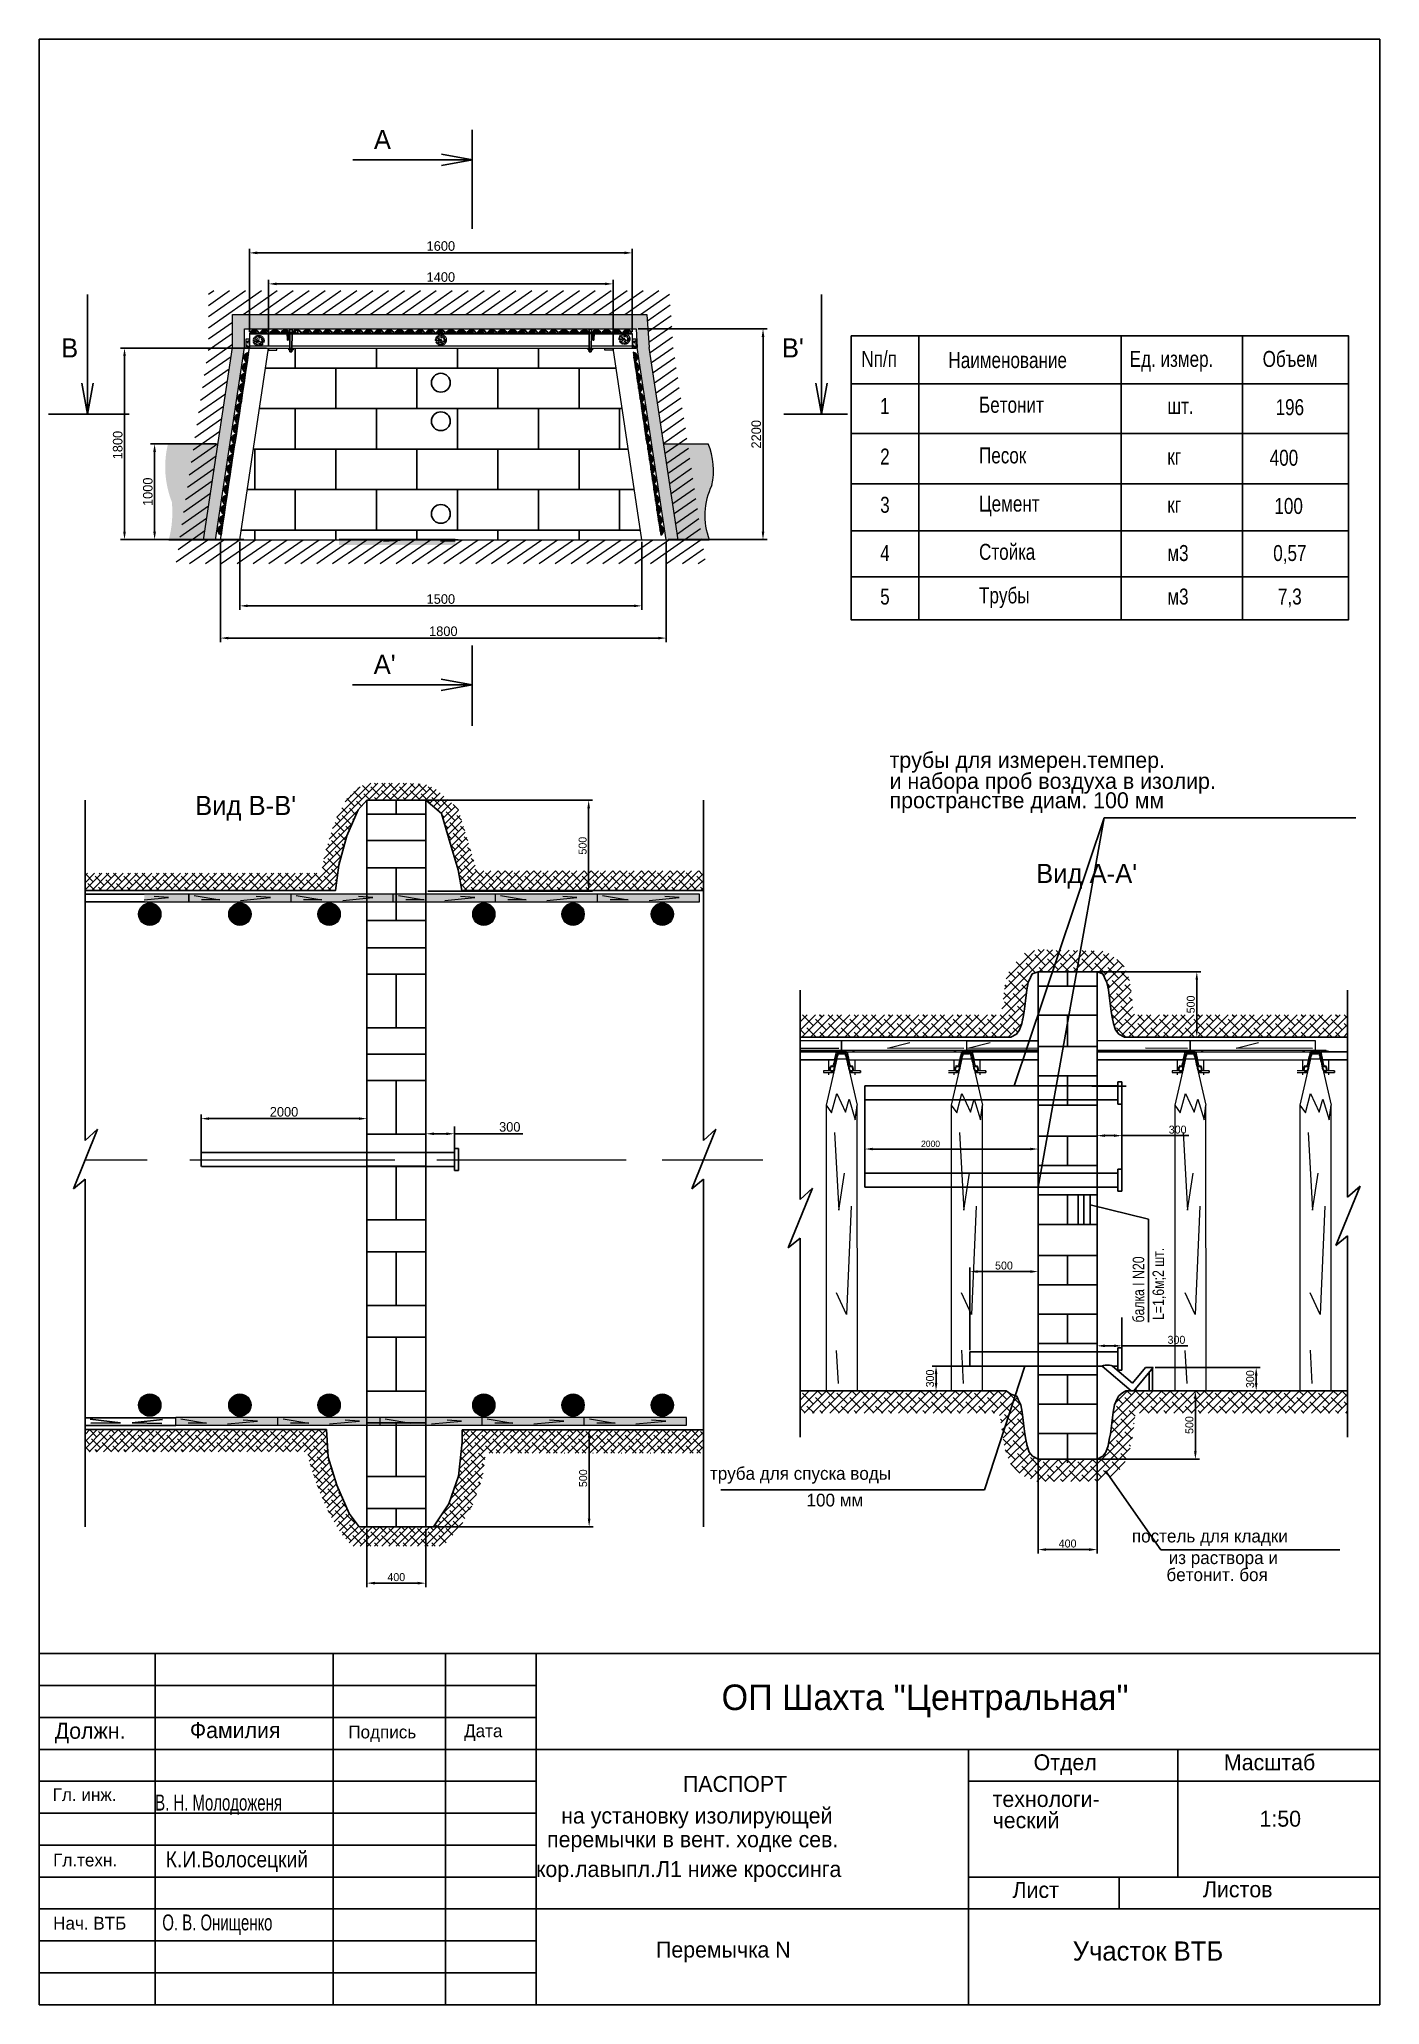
# Model space of a CAD drawing. Header units: millimetres. Extents: x 98 to 2594, y -386 to 324.
# Drawn here: x 98 to 518, y -386 to 230 of the extents above.
import ezdxf

# ---------------------------------------------------------------- set-up
doc = ezdxf.new("R2010")
doc.units = ezdxf.units.MM
doc.linetypes.add('ACAD_ISO10W100', pattern=[18, 12, -3, 0, -3])
doc.dimstyles.new('ISO-25', dxfattribs={"dimtxt": 2.5, "dimasz": 2.5, "dimexe": 1.25, "dimexo": 0.625, "dimtad": 1, "dimtxsty": 'Standard', "dimcen": 2.5, "dimadec": 0, "dimazin": 0, "dimtfac": 1, "dimtmove": 0, "dimatfit": 3, "dimfxl": 0, "dimarcsym": 0})
pattern_1 = [(45, (-575.8681, -468.348), (-1.122532, 1.122532), []), (135, (-575.8681, -468.348), (-3.367596, 1.122532), [3.96875, -2.38125])]
pattern_2 = [(45, (-575.8681, -456.1841), (-1.3470384, 1.3470384), []), (135, (-575.8681, -456.1841), (-4.0411153, 1.3470384), [4.7625, -2.8575])]

msp = doc.modelspace()

# ---------------------------------------------------------------- texts
for s, height, p in [('А', 6, (202.432, 195.611)), ('B', 6, (104.431, 130.319)), ("B'", 6, (330.269, 130.319)), ("А'", 6, (202.361, 31.158)), ('трубы для измерен.темпер.', 5, (364.021, 1.716)), ('и набора проб воздуха в изолир.', 5, (364.021, -4.864)), ('пространстве диам. 100 мм', 5, (364.021, -10.917)), ("Bид B-B'", 6, (146.418, -13.039)), ("Bид А-А'", 6, (409.94, -34.337)), ('труба для спуска воды', 4, (307.732, -221.318)), ('100 мм', 4, (337.991, -229.678)), ('постель для кладки', 4, (439.937, -240.95)), ('из раствора и', 4, (451.465, -247.731)), ('бетонит. боя', 4, (450.77, -253.06)), ('ОП Шахта "Центральная"', 8, (311.372, -293.467)), ('Должн.', 5, (102.435, -302.461)), ('Фамилия', 5, (144.779, -302.269)), ('Подпись', 4, (194.408, -302.347)), ('Дата', 4, (230.694, -301.975)), ('Отдел', 5, (409.157, -312.341)), ('Масштаб', 5, (468.783, -312.341)), ('ПАСПОРТ', 5, (299.267, -319.129)), ('Гл. инж.', 4, (101.789, -321.963)), ('технологи-', 5, (396.306, -323.836)), ('на установку изолирующей', 5, (261.111, -329.04)), ('ческий', 5, (396.306, -330.503)), ('1:50', 5, (479.931, -330.007)), ('Гл.техн.', 4, (101.93, -342.478)), ('перемычки в вент. ходке сев. ', 5, (256.701, -336.465)), ('кор.лавыпл.Л1 ниже кроссинга', 5, (253.255, -345.787)), ('Лист', 5, (402.544, -352.329)), ('Листов', 5, (462.209, -352.134)), ('Нач. ВТБ', 4, (101.93, -362.254)), ('Перемычка N ', 5, (290.833, -371.024)), ('Участок ВТБ', 6, (421.414, -371.968))]:
    msp.add_text(s, height=height).set_placement(p)
for s, width, p in [('Nп/п', 0.8, (355.17, 127.366)), ('Наименование', 0.8, (382.459, 126.998)), ('Ед. измер.', 0.8, (439.248, 127.366)), ('Объем', 0.8, (480.918, 127.366)), ('1', 0.8, (361.071, 112.623)), ('Бетонит', 0.8, (392.047, 112.992)), ('196', 0.8, (484.974, 112.255)), ('шт.', 0.8, (451.048, 112.623)), ('2', 0.8, (361.071, 96.775)), ('Песок', 0.8, (392.047, 97.144)), ('кг', 0.8, (451.048, 96.775)), ('400', 0.8, (483.131, 96.406)), ('3', 0.8, (361.071, 81.664)), ('Цемент', 0.8, (392.047, 82.032)), ('100', 0.8, (484.606, 81.295)), ('кг', 0.8, (451.048, 81.664)), ('4', 0.8, (361.071, 66.552)), ('Стойка', 0.8, (392.047, 66.921)), ('м3', 0.8, (451.048, 66.552)), ('0,57', 0.8, (484.237, 66.552)), ('5', 0.8, (361.071, 52.915)), ('Трубы', 0.8, (392.047, 53.284)), ('м3', 0.8, (451.048, 52.915)), ('7,3', 0.8, (485.712, 52.915)), ('В. Н. Молодоженя', 0.7, (133.9, -324.953)), ('К.И.Волосецкий', 0.9, (137.224, -342.741)), ('О. В. Онищенко', 0.7, (136.136, -362.517))]:
    msp.add_text(s, height=5, dxfattribs=dict(width=width)).set_placement(p)
at = {"width": 0.8}
for s, p in [('балка I N20', (443.795, -172.029)), ('L=1,6м;2 шт.', (450.013, -171.243))]:
    msp.add_text(s, height=3.6, rotation=90, dxfattribs=at).set_placement(p)

# ---------------------------------------------------------------- blocks, each defined once
blk = doc.blocks.new('*D1')
at = {"color": 0, "lineweight": -2}
for p, q in [((219.2, -8.41), (270.98, -8.41)), ((269.73, -10.91), (269.73, -34.36)), ((219.29, -36.86), (270.98, -36.86))]:
    blk.add_line(p, q, dxfattribs=at)
at = {"color": 0}
for points in [[(269.31, -10.91), (270.14, -10.91), (269.73, -8.41)], [(269.31, -34.36), (270.14, -34.36), (269.73, -36.86)]]:
    blk.add_solid(points, dxfattribs=at)
at = {"layer": 'Defpoints', "color": 0}
for p in [(218.58, -8.41), (218.67, -36.86), (269.73, -36.86)]:
    blk.add_point(p, dxfattribs=at)
at = {"color": 0, "insert": (267.85, -22.64), "char_height": 2.5, "attachment_point": 5, "rotation": 90}
blk.add_mtext('500', dxfattribs=at)
blk = doc.blocks.new('*D2')
at = {"color": 0, "lineweight": -2}
for p, q in [((230.75, -205.65), (271.13, -205.65)), ((269.88, -233.53), (269.88, -208.15)), ((219.29, -236.03), (271.13, -236.03))]:
    blk.add_line(p, q, dxfattribs=at)
at = {"color": 0}
for points in [[(269.46, -208.15), (270.29, -208.15), (269.88, -205.65)], [(269.46, -233.53), (270.29, -233.53), (269.88, -236.03)]]:
    blk.add_solid(points, dxfattribs=at)
at = {"layer": 'Defpoints', "color": 0}
for p in [(230.13, -205.65), (269.88, -205.65), (218.67, -236.03)]:
    blk.add_point(p, dxfattribs=at)
at = {"color": 0, "insert": (268, -220.84), "char_height": 2.5, "attachment_point": 5, "rotation": 90}
blk.add_mtext('500', dxfattribs=at)
blk = doc.blocks.new('*D3')
at = {"color": 0, "lineweight": -2}
for p, q in [((200.23, -236.66), (200.23, -254.96)), ((218.67, -236.66), (218.67, -254.96)), ((202.73, -253.71), (216.17, -253.71))]:
    blk.add_line(p, q, dxfattribs=at)
at = {"color": 0}
for points in [[(202.73, -253.29), (202.73, -254.12), (200.23, -253.71)], [(216.17, -253.29), (216.17, -254.12), (218.67, -253.71)]]:
    blk.add_solid(points, dxfattribs=at)
at = {"layer": 'Defpoints', "color": 0}
for p in [(200.23, -236.03), (218.67, -236.03), (218.67, -253.71)]:
    blk.add_point(p, dxfattribs=at)
at = {"color": 0, "insert": (209.45, -251.83), "char_height": 2.5, "attachment_point": 5}
blk.add_mtext('400', dxfattribs=at)
blk = doc.blocks.new('*D4')
at = {"color": 0, "lineweight": -2}
for p, q in [((422.68, -62.17), (461.53, -62.17)), ((460.28, -64.67), (460.28, -80.1)), ((440.43, -82.6), (461.53, -82.6))]:
    blk.add_line(p, q, dxfattribs=at)
at = {"color": 0}
for points in [[(459.86, -64.67), (460.69, -64.67), (460.28, -62.17)], [(459.86, -80.1), (460.69, -80.1), (460.28, -82.6)]]:
    blk.add_solid(points, dxfattribs=at)
at = {"layer": 'Defpoints', "color": 0}
for p in [(422.06, -62.17), (439.81, -82.6), (460.28, -82.6)]:
    blk.add_point(p, dxfattribs=at)
at = {"color": 0, "insert": (458.4, -72.38), "char_height": 2.5, "attachment_point": 5, "rotation": 90}
blk.add_mtext('500', dxfattribs=at)
blk = doc.blocks.new('*D5')
at = {"color": 0, "lineweight": -2}
for p, q in [((410.58, -211.98), (410.58, -244.44)), ((429.02, -211.98), (429.02, -244.44)), ((413.08, -243.19), (426.52, -243.19))]:
    blk.add_line(p, q, dxfattribs=at)
at = {"color": 0}
for points in [[(413.08, -242.77), (413.08, -243.61), (410.58, -243.19)], [(426.52, -242.77), (426.52, -243.61), (429.02, -243.19)]]:
    blk.add_solid(points, dxfattribs=at)
at = {"layer": 'Defpoints', "color": 0}
for p in [(410.58, -211.35), (429.02, -211.35), (429.02, -243.19)]:
    blk.add_point(p, dxfattribs=at)
at = {"color": 0, "insert": (419.8, -241.31), "char_height": 2.5, "attachment_point": 5}
blk.add_mtext('400', dxfattribs=at)
blk = doc.blocks.new('*D6')
at = {"color": 0, "lineweight": -2}
for p, q in [((459.81, -193.43), (461.09, -193.43)), ((459.84, -212.4), (459.84, -195.93)), ((424.87, -214.9), (461.09, -214.9))]:
    blk.add_line(p, q, dxfattribs=at)
at = {"color": 0}
for points in [[(459.42, -195.93), (460.25, -195.93), (459.84, -193.43)], [(459.42, -212.4), (460.25, -212.4), (459.84, -214.9)]]:
    blk.add_solid(points, dxfattribs=at)
at = {"layer": 'Defpoints', "color": 0}
for p in [(459.18, -193.43), (459.84, -193.43), (424.24, -214.9)]:
    blk.add_point(p, dxfattribs=at)
at = {"color": 0, "insert": (457.96, -204.17), "char_height": 2.5, "attachment_point": 5, "rotation": 90}
blk.add_mtext('500', dxfattribs=at)
blk = doc.blocks.new('*D7')
at = {"color": 0, "lineweight": -2}
for p, q in [((436.83, -104.61), (436.83, -114.75)), ((429.02, -105.58), (429.02, -114.75)), ((431.52, -113.5), (434.33, -113.5)), ((436.83, -113.5), (457.82, -113.5))]:
    blk.add_line(p, q, dxfattribs=at)
at = {"color": 0}
for points in [[(431.52, -113.08), (431.52, -113.91), (429.02, -113.5)], [(434.33, -113.08), (434.33, -113.91), (436.83, -113.5)]]:
    blk.add_solid(points, dxfattribs=at)
at = {"layer": 'Defpoints', "color": 0}
for p in [(436.83, -103.99), (429.02, -104.96), (429.02, -113.5)]:
    blk.add_point(p, dxfattribs=at)
at = {"color": 0, "insert": (454.28, -111.62), "char_height": 2.5, "attachment_point": 5}
blk.add_mtext('300', dxfattribs=at)
blk = doc.blocks.new('*D8')
at = {"color": 0, "lineweight": -2}
for p, q in [((401.76, -185.68), (377.33, -185.68)), ((378.58, -190.95), (378.58, -188.18)), ((389.39, -193.45), (377.33, -193.45))]:
    blk.add_line(p, q, dxfattribs=at)
at = {"color": 0}
for points in [[(378.17, -188.18), (379, -188.18), (378.58, -185.68)], [(378.17, -190.95), (379, -190.95), (378.58, -193.45)]]:
    blk.add_solid(points, dxfattribs=at)
at = {"layer": 'Defpoints', "color": 0}
for p in [(378.58, -185.68), (402.39, -185.68), (390.02, -193.45)]:
    blk.add_point(p, dxfattribs=at)
at = {"color": 0, "insert": (376.71, -189.57), "char_height": 2.5, "attachment_point": 5, "rotation": 90}
blk.add_mtext('300', dxfattribs=at)
blk = doc.blocks.new('*D9')
at = {"color": 0, "lineweight": -2}
for p, q in [((356.25, -115.04), (356.25, -118.94)), ((410.58, -113.75), (410.58, -118.94)), ((358.75, -117.69), (408.08, -117.69))]:
    blk.add_line(p, q, dxfattribs=at)
at = {"color": 0}
for points in [[(358.75, -117.27), (358.75, -118.1), (356.25, -117.69)], [(408.08, -117.27), (408.08, -118.1), (410.58, -117.69)]]:
    blk.add_solid(points, dxfattribs=at)
at = {"layer": 'Defpoints', "color": 0}
for p in [(356.25, -114.41), (410.58, -113.13), (410.58, -117.69)]:
    blk.add_point(p, dxfattribs=at)
at = {"color": 0, "insert": (376.86, -116.06), "char_height": 2, "attachment_point": 5}
blk.add_mtext('2000', dxfattribs=at)
blk = doc.blocks.new('*D10')
at = {"color": 0, "lineweight": -2}
for p, q in [((389.13, -180.66), (389.13, -154.84)), ((391.63, -156.09), (408.08, -156.09)), ((410.58, -180.66), (410.58, -154.84))]:
    blk.add_line(p, q, dxfattribs=at)
at = {"color": 0}
for points in [[(391.63, -155.67), (391.63, -156.5), (389.13, -156.09)], [(408.08, -155.67), (408.08, -156.5), (410.58, -156.09)]]:
    blk.add_solid(points, dxfattribs=at)
at = {"layer": 'Defpoints', "color": 0}
for p in [(410.58, -156.09), (389.13, -181.28), (410.58, -181.28)]:
    blk.add_point(p, dxfattribs=at)
at = {"color": 0, "insert": (399.86, -154.21), "char_height": 2.5, "attachment_point": 5}
blk.add_mtext('500', dxfattribs=at)
blk = doc.blocks.new('*D11')
at = {"color": 0, "lineweight": -2}
for p, q in [((429.02, -171.44), (429.02, -180.6)), ((436.83, -170.47), (436.83, -180.6)), ((431.52, -179.35), (434.33, -179.35)), ((436.83, -179.35), (457.45, -179.35))]:
    blk.add_line(p, q, dxfattribs=at)
at = {"color": 0}
for points in [[(431.52, -178.94), (431.52, -179.77), (429.02, -179.35)], [(434.33, -178.94), (434.33, -179.77), (436.83, -179.35)]]:
    blk.add_solid(points, dxfattribs=at)
at = {"layer": 'Defpoints', "color": 0}
for p in [(429.02, -170.81), (436.83, -169.85), (429.02, -179.35)]:
    blk.add_point(p, dxfattribs=at)
at = {"color": 0, "insert": (453.91, -177.48), "char_height": 2.5, "attachment_point": 5}
blk.add_mtext('300', dxfattribs=at)
blk = doc.blocks.new('*D12')
at = {"color": 0, "lineweight": -2}
for p, q in [((447.21, -186.15), (480.14, -186.15)), ((478.89, -188.65), (478.89, -190.95)), ((447.21, -193.45), (480.14, -193.45))]:
    blk.add_line(p, q, dxfattribs=at)
at = {"color": 0}
for points in [[(478.48, -188.65), (479.31, -188.65), (478.89, -186.15)], [(478.48, -190.95), (479.31, -190.95), (478.89, -193.45)]]:
    blk.add_solid(points, dxfattribs=at)
at = {"layer": 'Defpoints', "color": 0}
for p in [(446.58, -186.15), (446.58, -193.45), (478.89, -193.45)]:
    blk.add_point(p, dxfattribs=at)
at = {"color": 0, "insert": (477.02, -189.8), "char_height": 2.5, "attachment_point": 5, "rotation": 90}
blk.add_mtext('300', dxfattribs=at)
blk = doc.blocks.new('*D13')
at = {"color": 0, "lineweight": -2}
for p, q in [((148.3, -120.49), (148.3, -106.92)), ((150.8, -108.17), (197.73, -108.17)), ((200.23, -120.49), (200.23, -106.92))]:
    blk.add_line(p, q, dxfattribs=at)
at = {"color": 0}
for points in [[(150.8, -107.75), (150.8, -108.59), (148.3, -108.17)], [(197.73, -107.75), (197.73, -108.59), (200.23, -108.17)]]:
    blk.add_solid(points, dxfattribs=at)
at = {"layer": 'Defpoints', "color": 0}
for p in [(200.23, -108.17), (148.3, -121.11), (200.23, -121.11)]:
    blk.add_point(p, dxfattribs=at)
at = {"color": 0, "insert": (174.27, -106.05), "char_height": 3, "attachment_point": 5}
blk.add_mtext('2000', dxfattribs=at)
blk = doc.blocks.new('*D14')
at = {"color": 0, "lineweight": -2}
for p, q in [((218.74, -114.16), (218.74, -111.66)), ((221.24, -112.91), (225.17, -112.91)), ((227.67, -112.91), (249.14, -112.91))]:
    blk.add_line(p, q, dxfattribs=at)
at = {"color": 0}
for points in [[(221.24, -112.49), (221.24, -113.33), (218.74, -112.91)], [(225.17, -112.49), (225.17, -113.33), (227.67, -112.91)]]:
    blk.add_solid(points, dxfattribs=at)
at = {"layer": 'Defpoints', "color": 0}
for p in [(218.74, -112.91), (218.74, -117.42), (227.67, -117.5)]:
    blk.add_point(p, dxfattribs=at)
at = {"color": 0, "insert": (245.01, -110.78), "char_height": 3, "attachment_point": 5}
blk.add_mtext('300', dxfattribs=at)
blk = doc.blocks.new('*D17')
at = {"color": 0, "lineweight": -2}
for p, q in [((163.41, 138.36), (163.41, 164.35)), ((165.91, 163.1), (280.91, 163.1)), ((283.41, 138.36), (283.41, 164.35))]:
    blk.add_line(p, q, dxfattribs=at)
at = {"color": 0}
for points in [[(165.91, 163.52), (165.91, 162.68), (163.41, 163.1)], [(280.91, 163.52), (280.91, 162.68), (283.41, 163.1)]]:
    blk.add_solid(points, dxfattribs=at)
at = {"layer": 'Defpoints', "color": 0}
for p in [(283.41, 163.1), (163.41, 137.74), (283.41, 137.74)]:
    blk.add_point(p, dxfattribs=at)
at = {"color": 0, "lineweight": 0, "insert": (223.41, 165.23), "char_height": 3, "attachment_point": 5}
blk.add_mtext('1600', dxfattribs=at)
blk = doc.blocks.new('*D18')
at = {"color": 0, "lineweight": -2}
for p, q in [((168.83, 133.24), (123.04, 133.24)), ((124.29, 130.74), (124.29, 75.74)), ((161.63, 73.24), (123.04, 73.24))]:
    blk.add_line(p, q, dxfattribs=at)
at = {"color": 0}
for points in [[(123.87, 130.74), (124.71, 130.74), (124.29, 133.24)], [(123.87, 75.74), (124.71, 75.74), (124.29, 73.24)]]:
    blk.add_solid(points, dxfattribs=at)
at = {"layer": 'Defpoints', "color": 0}
for p in [(169.45, 133.24), (124.29, 73.24), (162.25, 73.24)]:
    blk.add_point(p, dxfattribs=at)
at = {"color": 0, "lineweight": 0, "insert": (122.17, 102.87), "char_height": 3, "attachment_point": 5, "rotation": 90}
blk.add_mtext('1800', dxfattribs=at)
blk = doc.blocks.new('*D19')
at = {"color": 0, "lineweight": -2}
for p, q in [((160.41, 72.61), (160.41, 51.25)), ((286.41, 72.61), (286.41, 51.25)), ((162.91, 52.5), (283.91, 52.5))]:
    blk.add_line(p, q, dxfattribs=at)
at = {"color": 0}
for points in [[(162.91, 52.91), (162.91, 52.08), (160.41, 52.5)], [(283.91, 52.91), (283.91, 52.08), (286.41, 52.5)]]:
    blk.add_solid(points, dxfattribs=at)
at = {"layer": 'Defpoints', "color": 0}
for p in [(160.41, 73.24), (286.41, 73.24), (286.41, 52.5)]:
    blk.add_point(p, dxfattribs=at)
at = {"color": 0, "lineweight": 0, "insert": (223.41, 54.62), "char_height": 3, "attachment_point": 5}
blk.add_mtext('1500', dxfattribs=at)
blk = doc.blocks.new('*D20')
at = {"color": 0, "lineweight": -2}
for p, q in [((154.34, 72.61), (154.34, 41.15)), ((294.05, 72.61), (294.05, 41.15)), ((156.84, 42.4), (291.55, 42.4))]:
    blk.add_line(p, q, dxfattribs=at)
at = {"color": 0}
for points in [[(156.84, 42.82), (156.84, 41.99), (154.34, 42.4)], [(291.55, 42.82), (291.55, 41.99), (294.05, 42.4)]]:
    blk.add_solid(points, dxfattribs=at)
at = {"layer": 'Defpoints', "color": 0}
for p in [(154.34, 73.24), (294.05, 73.24), (294.05, 42.4)]:
    blk.add_point(p, dxfattribs=at)
at = {"color": 0, "lineweight": 0, "insert": (224.19, 44.53), "char_height": 3, "attachment_point": 5}
blk.add_mtext('1800', dxfattribs=at)
blk = doc.blocks.new('*D21')
at = {"color": 0, "lineweight": -2}
for p, q in [((169.45, 133.86), (169.45, 154.63)), ((277.37, 133.86), (277.37, 154.63)), ((171.95, 153.38), (274.87, 153.38))]:
    blk.add_line(p, q, dxfattribs=at)
at = {"color": 0}
for points in [[(171.95, 153.8), (171.95, 152.96), (169.45, 153.38)], [(274.87, 153.8), (274.87, 152.96), (277.37, 153.38)]]:
    blk.add_solid(points, dxfattribs=at)
at = {"layer": 'Defpoints', "color": 0}
for p in [(277.37, 153.38), (169.45, 133.24), (277.37, 133.24)]:
    blk.add_point(p, dxfattribs=at)
at = {"color": 0, "lineweight": 0, "insert": (223.41, 155.51), "char_height": 3, "attachment_point": 5}
blk.add_mtext('1400', dxfattribs=at)
blk = doc.blocks.new('*D22')
at = {"color": 0, "lineweight": -2, "ltscale": 10}
for p, q in [((152.91, 103.24), (132.47, 103.24)), ((133.72, 75.74), (133.72, 100.74)), ((148.39, 73.24), (132.47, 73.24))]:
    blk.add_line(p, q, dxfattribs=at)
at = {"color": 0, "ltscale": 10}
for points in [[(133.3, 100.74), (134.14, 100.74), (133.72, 103.24)], [(133.3, 75.74), (134.14, 75.74), (133.72, 73.24)]]:
    blk.add_solid(points, dxfattribs=at)
at = {"layer": 'Defpoints', "color": 0, "ltscale": 10}
for p in [(133.72, 103.24), (153.54, 103.24), (149.02, 73.24)]:
    blk.add_point(p, dxfattribs=at)
at = {"color": 0, "lineweight": 15, "ltscale": 10, "insert": (131.6, 88.24), "char_height": 3, "attachment_point": 5, "rotation": 90}
blk.add_mtext('1000', dxfattribs=at)
blk = doc.blocks.new('*D23')
at = {"color": 0, "lineweight": -2, "ltscale": 10}
for p, q in [((285.19, 139.28), (325.61, 139.28)), ((324.36, 75.74), (324.36, 136.78)), ((294.67, 73.24), (325.61, 73.24))]:
    blk.add_line(p, q, dxfattribs=at)
at = {"color": 0, "ltscale": 10}
for points in [[(323.95, 136.78), (324.78, 136.78), (324.36, 139.28)], [(323.95, 75.74), (324.78, 75.74), (324.36, 73.24)]]:
    blk.add_solid(points, dxfattribs=at)
at = {"layer": 'Defpoints', "color": 0, "ltscale": 10}
for p in [(284.57, 139.28), (324.36, 139.28), (294.05, 73.24)]:
    blk.add_point(p, dxfattribs=at)
at = {"color": 0, "lineweight": 0, "ltscale": 10, "insert": (322.24, 106.26), "char_height": 3, "attachment_point": 5, "rotation": 90}
blk.add_mtext('2200', dxfattribs=at)
blk = doc.blocks.new('стогаш')
at = {"lineweight": 15}
for p, q in [((185374, -81366), (186106, -81366)), ((185386, -81416), (186094, -81416))]:
    blk.add_line(p, q, dxfattribs=at)
at = {"color": 7, "lineweight": 0}
for p, q in [((185374, -81366), (185386, -81416)), ((186106, -81366), (186094, -81416))]:
    blk.add_line(p, q, dxfattribs=at)
blk = doc.blocks.new('рама2')
at = {"lineweight": 0, "true_color": 0xffffff}
h = blk.add_hatch(color=7, dxfattribs=at)
edge = h.paths.add_edge_path()
edge.add_arc((184800, -72902), 100, 0, 360)
h = blk.add_hatch(color=7, dxfattribs=at)
edge = h.paths.add_edge_path()
edge.add_arc((184800, -77302), 100, 0, 360)
at = {"color": 7, "lineweight": 0}
for points in [[(184721, -72860), (184804, -72915), (184791, -72994)], [(184877, -72867), (184806, -72916), (184727, -72931)], [(184757, -72969), (184804, -72917), (184824, -72838)], [(184773, -72841), (184804, -72917), (184868, -72941)], [(184721, -77260), (184804, -77315), (184791, -77394)], [(184877, -77267), (184806, -77316), (184727, -77331)], [(184757, -77369), (184804, -77317), (184824, -77238)], [(184773, -77241), (184804, -77317), (184868, -77341)]]:
    blk.add_lwpolyline(points, dxfattribs=at)
for centre, radius in [((184800, -72902), 100), ((184801, -72909), 78.7), ((184802, -72909), 60), ((184803, -72907), 31.1), ((184800, -77302), 100), ((184801, -77309), 78.7), ((184802, -77309), 60), ((184803, -77307), 31.1)]:
    blk.add_circle(centre, radius, dxfattribs=at)
blk = doc.blocks.new('дерза')
at = {"lineweight": 0, "true_color": 0xffffff}
blk.add_hatch(color=7, dxfattribs=at).paths.add_polyline_path([(184800, -66348), (185600, -66348), (185600, -66288), (184800, -66288)])
at = {"color": 7, "lineweight": 0}
for points in [[(184800, -66348), (185600, -66348), (185600, -66288), (184800, -66288)], [(184800, -66348), (184800, -66288)], [(184840, -66297), (185041, -66332), (184898, -66331)], [(185204, -66337), (185439, -66315), (185327, -66307)]]:
    blk.add_lwpolyline(points, dxfattribs=at)

# ---------------------------------------------------------------- dimensions: what is measured, and where the dimension line sits
at = {"color": 7, "lineweight": 0}
for base, p1, p2, text, override, picture, middle in [((283.411, 163.101), (163.411, 137.736), (283.411, 137.736), '1600', {"dimtxt": 3, "dimtad": 2}, '*D17', (223.411, 163.101)), ((277.368, 153.382), (169.455, 133.236), (277.368, 133.236), '1400', {"dimtxt": 3, "dimadec": 4}, '*D21', (223.411, 153.382)), ((294.048, 42.405), (154.342, 73.236), (294.048, 73.236), '1800', {"dimtxt": 3, "dimadec": 4}, '*D20', (224.195, 42.405)), ((286.413, 52.496), (160.41, 73.236), (286.413, 73.236), '1500', {"dimtxt": 3, "dimadec": 4}, '*D19', (223.411, 52.496))]:
    dim = msp.add_linear_dim(base=base, p1=p1, p2=p2, text=text, dimstyle='ISO-25', override=override, dxfattribs=at)
    dim.commit()
    dim.dimension.update_dxf_attribs({"geometry": picture, "text_midpoint": middle, "dimtype": 160})
at = {"color": 7, "lineweight": 0, "ltscale": 10}
dim = msp.add_linear_dim(base=(324.362, 139.283), p1=(294.048, 73.236), p2=(284.569, 139.283), angle=90, text='2200', dimstyle='ISO-25', override={"dimtxt": 3, "dimadec": 4}, dxfattribs=at)
dim.commit()
dim.dimension.update_dxf_attribs({"geometry": '*D23', "text_midpoint": (322.237, 106.259)})
at = {"color": 7, "lineweight": 0}
dim = msp.add_linear_dim(base=(124.29, 73.236), p1=(169.455, 133.236), p2=(162.255, 73.236), angle=90, text='1800', dimstyle='ISO-25', override={"dimtxt": 3}, dxfattribs=at)
dim.commit()
dim.dimension.update_dxf_attribs({"geometry": '*D18', "text_midpoint": (124.29, 102.873), "dimtype": 160})
at = {"color": 7, "lineweight": 15, "ltscale": 10}
dim = msp.add_linear_dim(base=(133.721, 103.236), p1=(149.017, 73.236), p2=(153.539, 103.236), angle=90, text='1000', dimstyle='ISO-25', override={"dimtxt": 3, "dimadec": 4}, dxfattribs=at)
dim.commit()
dim.dimension.update_dxf_attribs({"geometry": '*D22', "text_midpoint": (131.596, 88.236)})
for base, p1, p2, text, picture, middle in [((269.728, -36.857), (218.579, -8.415), (218.669, -36.857), '500', '*D1', (267.853, -22.636)), ((460.278, -82.597), (422.057, -62.17), (439.807, -82.597), '500', '*D4', (458.403, -72.383)), ((378.585, -185.684), (390.019, -193.451), (402.387, -185.684), '300', '*D8', (376.71, -189.567)), ((478.894, -193.453), (446.584, -186.154), (446.584, -193.453), '300', '*D12', (477.019, -189.803)), ((459.836, -193.434), (424.243, -214.905), (459.184, -193.434), '500', '*D6', (457.961, -204.17)), ((269.877, -205.652), (218.669, -236.032), (230.13, -205.652), '500', '*D2', (268.002, -220.842))]:
    dim = msp.add_linear_dim(base=base, p1=p1, p2=p2, angle=90, text=text, dimstyle='ISO-25')
    dim.commit()
    dim.dimension.update_dxf_attribs({"geometry": picture, "text_midpoint": middle})
for base, p1, p2, text, override, picture, middle in [((200.231, -108.172), (148.303, -121.111), (200.231, -121.111), '2000', {"dimtxt": 3}, '*D13', (174.267, -106.047)), ((218.669, -253.708), (200.231, -236.032), (218.669, -236.032), '400', {"dimtad": 3}, '*D3', (209.45, -251.833))]:
    dim = msp.add_linear_dim(base=base, p1=p1, p2=p2, text=text, dimstyle='ISO-25', override=override)
    dim.commit()
    dim.dimension.update_dxf_attribs({"geometry": picture, "text_midpoint": middle})
for base, p1, p2, text, override, picture, middle in [((429.018, -113.495), (436.828, -103.989), (429.018, -104.957), '300', {"dimtoh": 1, "dimtxsty": 'Standard'}, '*D7', (454.278, -113.495)), ((218.74, -112.91), (227.672, -117.501), (218.74, -117.424), '300', {"dimtxt": 3, "dimtad": 3, "dimse1": 1}, '*D14', (245.012, -112.91)), ((410.58, -117.687), (356.247, -114.414), (410.58, -113.125), '2000', {"dimtxt": 2}, '*D9', (376.862, -117.687)), ((429.018, -179.353), (436.828, -169.846), (429.018, -170.815), '300', {"dimtoh": 1, "dimtxsty": 'Standard'}, '*D11', (453.911, -179.353))]:
    dim = msp.add_linear_dim(base=base, p1=p1, p2=p2, text=text, dimstyle='ISO-25', override=override)
    dim.commit()
    dim.dimension.update_dxf_attribs({"geometry": picture, "text_midpoint": middle, "dimtype": 160})
for base, p1, p2, text, picture, middle in [((410.58, -156.088), (389.135, -181.283), (410.58, -181.283), '500', '*D10', (399.857, -154.213)), ((429.018, -243.19), (410.58, -211.35), (429.018, -211.35), '400', '*D5', (419.799, -241.315))]:
    dim = msp.add_linear_dim(base=base, p1=p1, p2=p2, text=text, dimstyle='ISO-25')
    dim.commit()
    dim.dimension.update_dxf_attribs({"geometry": picture, "text_midpoint": middle})

# ---------------------------------------------------------------- hatches: boundary and pattern name
at = {"lineweight": 0}
h = msp.add_hatch(dxfattribs=at)
h.set_pattern_fill('LINE', scale=0.9, angle=35, style=0)
h.set_pattern_definition([(35, (-4879.0876, 2282.9424), (-1.6389947, 2.340727), [])])
h.paths.add_polyline_path([(149.017, 73.236), (297.798, 73.236), (288.726, 133.418), (288.007, 143.783), (158.089, 143.783), (158.089, 133.418)], flags=16)
h.paths.add_polyline_path([(140.386, 65.736), (306.429, 65.736), (296.226, 133.418), (294.987, 151.283), (150.589, 151.283), (150.589, 133.418)])
at = {"lineweight": 15}
h = msp.add_hatch(dxfattribs=at)
h.set_pattern_fill('GRAVEL', scale=0.3, style=0)
h.set_pattern_definition([(228.0128, (-4873.6012, 2290.5624), (-60.9600518, -68.58008427), [1.025163, -101.4915]), (184.9697, (-4874.287, 2289.80037), (91.440147919, 7.619946226), [1.759215, -174.162]), (132.5104, (-4876.0396, 2289.64797), (76.199944555, -83.820081877), [1.240446, -122.8041]), (267.2737, (-4879.0114, 2287.74297), (7.619966912, 152.39995096), [1.602015, -158.5992]), (292.8337, (-4879.0876, 2286.14277), (-38.100108167, 91.44005199), [1.570902, -155.5194]), (357.2737, (-4878.478, 2284.69497), (-152.39995096, 7.619966912), [1.602015, -158.5992]), (37.6942, (-4876.87778, 2284.61877), (-99.060062584, -76.199932071), [2.118582, -209.7393]), (72.2553, (-4875.20138, 2285.91417), (53.340106696, 167.640048618), [2.00016, -198.0159]), (121.4296, (-4874.5918, 2287.81917), (-60.960015706, 99.05988348), [1.607439, -159.1365]), (175.2364, (-4875.43, 2289.1908), (83.81993416, -7.61992849), [1.835139, -89.9217]), (222.3974, (-4877.25878, 2289.34317), (-91.440002752, -83.819890952), [2.373234, -234.9504]), (138.8141, (-4871.4676, 2287.6668), (-53.33996602, 45.71992967), [0.810015, -80.1918]), (171.4692, (-4872.0772, 2288.20017), (99.059848787, -15.2400384), [1.541046, -152.5638]), (225, (-4873.601, 2288.429), (-2e-15, -7.619995), [1.077627, -9.69867]), (203.1986, (-4874.1346, 2289.3432), (38.10012848, 15.24006682), [0.580323, -57.4518]), (291.8014, (-4874.668, 2289.1146), (-7.62000535, 22.86001473), [0.820698, -40.2144]), (30.9638, (-4874.3632, 2288.3526), (22.85997586, 15.24001188), [1.33296, -43.0989]), (161.5651, (-4873.2202, 2289.0384), (15.240007, -7.6199887), [0.963861, -23.1327]), (16.3895, (-4879.0876, 2289.11457), (76.200042042, 22.85995245), [1.350264, -133.6764]), (70.3462, (-4877.7922, 2289.49557), (-30.479915066, -83.819881466), [1.132797, -112.1466]), (293.1986, (-4873.2202, 2290.5624), (-15.24006682, 38.10012848), [1.16064, -56.8716]), (343.6105, (-4872.763, 2289.49557), (-76.200042042, 22.85995245), [1.350264, -133.6764]), (339.444, (-4879.0876, 2284.3902), (-38.10004729, 15.23998151), [1.302105, -63.8031]), (294.7751, (-4877.8684, 2283.93297), (-38.09991121, 83.81996108), [1.091016, -108.0108]), (66.8014, (-4873.144, 2282.9424), (15.24006682, 38.10012848), [1.16064, -56.8716]), (17.354, (-4872.6868, 2284.00917), (-99.060005346, -30.479954027), [1.277349, -126.4572]), (69.444, (-4876.8778, 2282.9424), (-15.23998151, -38.10004729), [0.651054, -64.4544]), (101.3099, (-4873.6012, 2282.9424), (-7.6199624, 30.4799024), [0.388545, -38.466]), (165.9638, (-4873.6774, 2283.3234), (22.86001606, -7.6199868), [1.570902, -29.84715]), (186.009, (-4875.2014, 2283.70437), (76.199887633, 7.619982206), [1.455801, -144.1242]), (303.6901, (-4874.3632, 2287.6668), (-7.6200026, 15.2399853), [1.098972, -26.37534]), (353.1572, (-4873.75358, 2286.75237), (129.54005357, -15.240068255), [1.918671, -189.948]), (60.9454, (-4871.8486, 2286.5238), (-30.4799291, -53.33987283), [0.784524, -77.6682]), (90, (-4871.4676, 2287.2096), (-7.62, 7.62), [0.4572, -7.1628]), (120.2564, (-4875.3538, 2283.93297), (30.4799354, -53.3399731), [1.058601, -104.8017]), (48.0128, (-4875.8872, 2284.8474), (60.9600518, 68.58008427), [2.050329, -100.4664]), (0, (-4874.5156, 2286.371), (7.62, 7.62), [1.9812, -5.6388]), (325.3048, (-4872.5344, 2286.37137), (-76.199867973, 53.34000507), [1.20483, -119.2779]), (254.0546, (-4871.5438, 2285.6856), (-7.62001944, -30.4800726), [1.109487, -54.3651]), (207.646, (-4871.84858, 2284.61877), (-144.779949147, -76.200047924), [1.806435, -178.8375]), (175.4261, (-4873.44878, 2283.78057), (-99.060022814, 7.619963134), [1.911087, -189.1974]), (175.4261, (-4873.44878, 2283.78057), (-99.060022814, 7.619963134), [1.911087, -189.1974])])
h.paths.add_polyline_path([(161.839, 139.283), (284.569, 139.283), (284.976, 133.418), (294.048, 73.236), (297.798, 73.236), (288.726, 133.418), (288.007, 143.783), (158.089, 143.783), (158.089, 133.418), (149.017, 73.236), (152.767, 73.236), (161.839, 133.418)])
h = msp.add_hatch()
h.set_pattern_fill('BRICK', color=256, scale=2, style=0)
h.paths.add_polyline_path([(277.47, 132.564), (274.848, 132.564), (274.848, 133.236), (270.971, 133.236), (270.98, 132.689), (270.542, 132.694), (270.535, 132.113), (269.897, 132.1), (269.885, 132.702), (269.526, 132.706), (269.514, 133.236), (177.174, 133.236), (177.183, 132.689), (176.746, 132.694), (176.739, 132.113), (176.1, 132.1), (176.089, 132.702), (175.729, 132.706), (175.717, 133.236), (171.975, 133.236), (171.975, 132.564), (169.353, 132.564), (160.41, 73.236), (286.413, 73.236)])
at = {"lineweight": 0}
h = msp.add_hatch(color=9, dxfattribs=at)
edge = h.paths.add_edge_path()
edge.add_line((149.017, 73.236), (153.539, 103.236))
edge.add_line((153.539, 103.236), (137.912, 103.236))
edge.add_arc((167.164, 96.049), 30.121, 166.197436, 201.384242)
edge.add_arc((106.106, 81.751), 33.176, -14.873056, 5.735248, ccw=False)
edge.add_line((138.171, 73.236), (149.017, 73.236))
edge = h.paths.add_edge_path()
edge.add_line((293.276, 103.236), (297.798, 73.236))
edge.add_line((297.798, 73.236), (307.496, 73.236))
edge.add_arc((327.801, 80.794), 21.666, 154.169667, 200.41779, ccw=False)
edge.add_arc((287.628, 95.028), 21.22, 346.944063, 382.754599)
edge.add_line((307.196, 103.236), (293.276, 103.236))
at = {"lineweight": 0, "true_color": 0xffffff}
for points in [[(191.533, 73.236), (191.533, 71.538), (227.949, 71.538), (227.949, 73.205)], [(130.468, -37.859), (130.468, -40.259), (144.493, -40.259), (144.493, -37.859)]]:
    msp.add_hatch(color=7, dxfattribs=at).paths.add_polyline_path(points)
h = msp.add_hatch()
h.set_pattern_fill('ANSI38', color=256, scale=0.5, style=0)
h.set_pattern_definition(pattern_1)
h.paths.add_polyline_path([(191.449, -28.715), (193.927, -19.522), (197.495, -11.38), (200.231, -8.415), (218.669, -8.415), (223.569, -12.573), (226.346, -21.881), (228.833, -30.215), (229.978, -36.638), (235.789, -36.638), (234.754, -30.832), (231.614, -20.31), (228.836, -11.001), (221.939, -4.978), (218.477, -3.404), (213.693, -3.099), (208.975, -3.099), (203.749, -3.099), (200.35, -3.099), (197.147, -4.636), (193.842, -8.062), (190.919, -13.518), (189.247, -17.968), (187.254, -24.308), (185.861, -31.26), (111.919, -31.26), (111.919, -36.638), (190.449, -36.638)])
h = msp.add_hatch()
h.set_pattern_fill('ANSI38', color=256, scale=0.5, style=0)
h.set_pattern_definition(pattern_1)
h.paths.add_polyline_path([(305.691, -30.56), (234.705, -30.56), (235.789, -36.638), (305.691, -36.638)])
h = msp.add_hatch()
h.set_pattern_fill('ANSI38', color=256, scale=0.6, style=0)
h.set_pattern_definition(pattern_2)
h.paths.add_polyline_path([(439.525, -66.871), (439.017, -64.161), (437.744, -60.959), (436.89, -59.452), (431.618, -55.705), (410.597, -55.17), (406.434, -56.223), (402.054, -60.648), (400.636, -63.97), (400.139, -66.448), (399.643, -70.412), (399.269, -73.516), (398.87, -75.597), (335.951, -75.597), (335.951, -82.597), (401.98, -82.597), (403.766, -81.648), (404.762, -80.372), (405.428, -78.377), (405.829, -76.384), (406.19, -74.592), (406.593, -71.253), (407.013, -67.774), (407.455, -65.481), (408.202, -63.905), (408.708, -62.84), (410.58, -62.17), (429.018, -62.17), (430.89, -62.84), (431.396, -63.905), (432.143, -65.481), (432.585, -67.774), (433.005, -71.253), (433.408, -74.592), (433.769, -76.384), (434.17, -78.377), (434.836, -80.372), (435.832, -81.648), (437.618, -82.597), (507.537, -82.597), (507.537, -75.597), (440.751, -75.597), (440.631, -75.002), (440.325, -73.48), (439.955, -70.414)])
h = msp.add_hatch()
h.set_pattern_fill('ANSI38', color=256, scale=0.6, style=0)
h.set_pattern_definition(pattern_2)
h.paths.add_polyline_path([(404.349, -196.216), (403.843, -195.15), (401.971, -194.482), (400.516, -193.448), (335.951, -193.463), (335.951, -200.463), (397.64, -200.449), (398.638, -201.31), (399.013, -204.405), (399.858, -210.029), (400.464, -212.804), (402.15, -216.769), (405.277, -219.967), (410.243, -221.846), (429.018, -221.905), (433.955, -220.198), (437.233, -217.085), (439.076, -212.985), (440.18, -207.744), (440.585, -204.405), (440.987, -201.088), (441.295, -200.439), (507.537, -200.423), (507.537, -193.423), (438.033, -193.439), (437.294, -193.878), (436.55, -194.392), (435.755, -195.15), (435.249, -196.216), (434.501, -197.791), (434.057, -200.084), (433.636, -203.563), (433.231, -206.902), (432.87, -208.694), (432.467, -210.687), (431.8, -212.681), (430.804, -213.957), (429.018, -214.905), (410.58, -214.905), (408.794, -213.957), (407.798, -212.681), (407.131, -210.687), (406.728, -208.694), (406.367, -206.902), (405.962, -203.563), (405.541, -200.084), (405.097, -197.791)])
h = msp.add_hatch()
h.set_pattern_fill('ANSI38', color=256, scale=0.5, style=0)
h.set_pattern_definition(pattern_1)
h.paths.add_polyline_path([(111.919, -205.585), (111.919, -212.53), (181.681, -212.53), (181.765, -214.193), (184.552, -223.04), (188.438, -231.93), (192.101, -238.002), (195.571, -242.127), (224.196, -242.127), (229.886, -235.366), (233.53, -228.908), (236.599, -220.155), (237.388, -212.993), (305.691, -212.977), (305.691, -205.634), (230.13, -205.652), (230.13, -209.551), (228.961, -220.155), (225.893, -228.908), (221.104, -236.032), (197.797, -236.032), (194.728, -231.93), (190.841, -223.04), (188.055, -214.193), (187.62, -205.585)])

# ---------------------------------------------------------------- linework, layer by layer
for p, q in [((97.592, 230.012), (517.592, 230.012)), ((97.592, 230.012), (97.592, -385.787)), ((517.592, 230.012), (517.592, -385.787)), ((233.245, 201.637), (233.245, 170.605)), ((195.787, 192.218), (233.317, 192.218)), ((233.317, 192.218), (223.565, 194.006)), ((233.317, 192.218), (223.565, 190.431)), ((112.71, 150.093), (112.71, 112.563)), ((342.715, 150.093), (342.715, 112.563)), ((373.15, 137.133), (373.15, 48.104)), ((436.577, 137.133), (436.577, 48.104)), ((474.559, 137.133), (474.559, 48.104)), ((112.71, 112.563), (110.923, 122.315)), ((112.71, 112.563), (114.498, 122.315)), ((342.715, 112.563), (340.927, 122.315)), ((342.715, 112.563), (344.502, 122.315)), ((352.013, 122.023), (507.786, 122.023)), ((100.484, 112.563), (125.714, 112.563)), ((330.877, 112.563), (350.811, 112.563)), ((352.013, 106.547), (507.786, 106.547)), ((352.013, 90.703), (507.786, 90.703)), ((352.013, 75.964), (507.786, 75.964)), ((191.533, 73.266), (227.949, 73.266)), ((191.533, 73.266), (212.375, 73.266)), ((212.461, 73.224), (205.419, 72.784)), ((352.013, 61.593), (507.786, 61.593)), ((233.245, 40.109), (233.245, 14.894)), ((195.715, 27.765), (233.245, 27.765)), ((233.245, 27.765), (223.494, 29.553)), ((233.245, 27.765), (223.494, 25.978)), ((111.919, -8.415), (111.919, -115.041)), ((193.927, -19.522), (197.495, -11.38)), ((197.495, -11.38), (200.231, -8.415)), ((200.231, -8.415), (200.231, -236.032)), ((200.231, -8.415), (218.669, -8.415)), ((209.45, -8.415), (209.45, -12.796)), ((218.669, -8.415), (218.669, -236.032)), ((223.569, -12.573), (218.669, -8.415)), ((305.691, -8.415), (305.691, -115.041)), ((200.231, -12.796), (218.669, -12.796)), ((226.346, -21.881), (223.569, -12.573)), ((403.084, -97.917), (431.301, -13.873)), ((431.301, -13.873), (410.58, -129.648)), ((431.301, -13.873), (510.103, -13.873)), ((191.449, -28.715), (193.927, -19.522)), ((200.231, -21.029), (218.669, -21.029)), ((228.833, -30.215), (226.346, -21.881)), ((191.449, -28.715), (190.449, -36.638)), ((191.449, -28.715), (191.449, -28.715)), ((200.231, -29.631), (218.669, -29.631)), ((209.45, -29.631), (209.45, -46.097)), ((228.833, -30.215), (229.978, -36.638)), ((111.919, -36.638), (190.449, -36.638)), ((229.978, -36.638), (305.691, -36.638)), ((130.433, -37.859), (111.919, -37.859)), ((130.54, -40.259), (111.919, -40.259)), ((200.231, -46.097), (218.669, -46.097)), ((200.231, -54.698), (218.669, -54.698)), ((200.231, -62.931), (218.669, -62.931)), ((209.45, -62.931), (209.45, -79.766)), ((407.013, -67.774), (407.455, -65.481)), ((407.455, -65.481), (408.202, -63.905)), ((408.202, -63.905), (408.708, -62.84)), ((408.708, -62.84), (410.58, -62.17)), ((410.58, -62.17), (410.58, -214.905)), ((410.58, -62.17), (429.018, -62.17)), ((410.58, -66.629), (429.018, -66.629)), ((419.799, -62.17), (419.799, -66.629)), ((429.018, -62.17), (429.018, -214.905)), ((430.89, -62.84), (429.018, -62.17)), ((431.396, -63.905), (430.89, -62.84)), ((432.143, -65.481), (431.396, -63.905)), ((432.585, -67.774), (432.143, -65.481)), ((335.951, -67.954), (335.951, -133.459)), ((406.19, -74.592), (406.593, -71.253)), ((406.593, -71.253), (407.013, -67.774)), ((433.005, -71.253), (432.585, -67.774)), ((433.408, -74.592), (433.005, -71.253)), ((507.537, -67.954), (507.537, -132.822)), ((200.231, -79.766), (218.669, -79.766)), ((404.762, -80.372), (405.428, -78.377)), ((405.428, -78.377), (405.829, -76.384)), ((405.829, -76.384), (406.19, -74.592)), ((410.58, -75.737), (429.018, -75.737)), ((419.799, -75.737), (419.799, -85.513)), ((433.769, -76.384), (433.408, -74.592)), ((434.17, -78.377), (433.769, -76.384)), ((434.836, -80.372), (434.17, -78.377)), ((335.951, -82.597), (401.98, -82.597)), ((388.174, -83.817), (410.58, -83.817)), ((401.98, -82.597), (403.766, -81.648)), ((403.766, -81.648), (404.762, -80.372)), ((410.58, -85.513), (429.018, -85.513)), ((435.832, -81.648), (434.836, -80.372)), ((437.618, -82.597), (435.832, -81.648)), ((437.618, -82.597), (507.537, -82.597)), ((437.618, -82.597), (507.537, -82.597)), ((437.618, -82.597), (507.537, -82.597)), ((437.618, -82.597), (507.537, -82.597)), ((200.231, -87.999), (218.669, -87.999)), ((335.951, -87.275), (347.342, -87.275)), ((346.753, -89.736), (335.951, -89.735)), ((347.342, -87.275), (346.753, -89.736)), ((388.174, -86.757), (410.58, -86.757)), ((410.58, -87.252), (389.885, -87.252)), ((389.885, -87.252), (390.474, -89.714)), ((390.474, -89.714), (410.58, -89.71)), ((429.018, -87.256), (456.606, -87.256)), ((456.017, -89.718), (429.018, -89.713)), ((456.606, -87.256), (456.017, -89.718)), ((507.537, -87.275), (499.116, -87.275)), ((499.116, -87.275), (499.705, -89.736)), ((499.705, -89.736), (507.537, -89.735)), ((200.231, -96.232), (218.669, -96.232)), ((209.45, -96.232), (209.45, -113.066)), ((356.247, -102.318), (356.247, -97.917)), ((356.247, -97.917), (435.53, -97.917)), ((410.58, -94.713), (429.018, -94.713)), ((419.799, -94.713), (419.799, -103.914)), ((427.4, -97.968), (438.201, -97.966)), ((436.828, -96.629), (435.548, -96.629)), ((435.548, -103.591), (435.548, -96.629)), ((436.828, -103.591), (436.828, -96.629)), ((435.53, -102.318), (356.247, -102.318)), ((356.247, -102.318), (356.247, -125.246)), ((410.58, -103.914), (429.018, -103.914)), ((410.58, -103.914), (429.018, -103.914)), ((435.548, -103.591), (436.828, -103.591)), ((436.828, -123.959), (436.828, -103.591)), ((227.672, -117.501), (227.672, -110.602)), ((115.844, -111.508), (108.262, -130.182)), ((111.919, -115.041), (115.844, -111.508)), ((200.231, -113.066), (218.669, -113.066)), ((309.616, -111.508), (302.034, -130.182)), ((305.691, -115.041), (309.616, -111.508)), ((356.247, -116.035), (356.247, -116.035)), ((410.58, -113.69), (429.018, -113.69)), ((419.799, -113.69), (419.799, -122.891)), ((148.303, -118.806), (148.303, -123.19)), ((148.371, -118.788), (227.655, -118.788)), ((200.231, -123.048), (218.669, -123.048)), ((209.45, -123.048), (209.45, -139.883)), ((227.672, -124.418), (227.672, -117.501)), ((228.952, -117.501), (227.672, -117.501)), ((228.952, -124.418), (228.952, -117.501)), ((410.58, -122.891), (429.018, -122.891)), ((108.262, -130.182), (111.919, -127.154)), ((111.919, -127.154), (111.919, -236.032)), ((227.655, -123.19), (148.371, -123.19)), ((227.672, -124.418), (228.952, -124.418)), ((302.034, -130.182), (305.691, -127.154)), ((305.691, -127.154), (305.691, -236.032)), ((356.247, -125.246), (435.53, -125.246)), ((356.247, -129.648), (356.247, -125.246)), ((435.548, -130.921), (435.548, -123.959)), ((436.828, -123.959), (435.548, -123.959)), ((436.828, -130.921), (436.828, -123.959)), ((511.462, -129.289), (503.88, -147.964)), ((507.537, -132.822), (511.462, -129.289)), ((339.876, -129.926), (332.294, -148.601)), ((335.951, -133.459), (339.876, -129.926)), ((435.53, -129.648), (356.247, -129.648)), ((410.58, -132.091), (429.018, -132.091)), ((419.799, -132.091), (419.799, -141.292)), ((423.08, -132.091), (423.08, -141.292)), ((424.927, -132.091), (424.927, -141.292)), ((426.898, -135.212), (445.173, -139.714)), ((426.9, -132.091), (426.9, -141.292)), ((435.548, -130.921), (436.828, -130.921)), ((200.231, -139.883), (218.669, -139.883)), ((410.58, -141.292), (429.018, -141.292)), ((410.58, -141.292), (429.018, -141.292)), ((445.173, -139.714), (445.173, -171.974)), ((332.294, -148.601), (335.951, -145.572)), ((335.951, -145.572), (335.951, -207.957)), ((503.88, -147.964), (507.537, -144.935)), ((507.537, -144.935), (507.537, -207.957)), ((200.231, -149.865), (218.669, -149.865)), ((209.45, -149.865), (209.45, -166.699)), ((410.58, -151.068), (429.018, -151.068)), ((419.799, -151.068), (419.799, -160.269)), ((410.58, -160.269), (429.018, -160.269)), ((200.231, -166.699), (218.669, -166.699)), ((410.58, -169.469), (429.018, -169.469)), ((419.799, -169.469), (419.799, -178.67)), ((200.231, -176.681), (218.669, -176.681)), ((209.45, -176.681), (209.45, -193.516)), ((389.135, -181.283), (435.53, -181.283)), ((389.135, -181.283), (389.135, -185.684)), ((410.58, -178.67), (429.018, -178.67)), ((410.58, -178.67), (429.018, -178.67)), ((435.548, -186.957), (435.548, -179.993)), ((435.548, -179.993), (436.828, -179.993)), ((436.828, -186.957), (436.828, -179.993)), ((430.598, -185.684), (389.473, -185.684)), ((406.409, -185.684), (393.758, -224.513)), ((410.58, -188.446), (429.018, -188.446)), ((419.799, -188.446), (419.799, -197.646)), ((430.598, -185.684), (439.685, -193.439)), ((435.53, -185.684), (433.894, -185.684)), ((433.894, -185.684), (440.155, -191.028)), ((435.548, -186.957), (436.828, -186.957)), ((440.155, -191.028), (444.212, -186.154)), ((440.521, -193.439), (446.584, -186.154)), ((444.212, -186.154), (446.584, -186.154)), ((445.383, -187.598), (445.384, -193.438)), ((446.383, -186.397), (446.384, -193.439)), ((200.231, -193.516), (218.669, -193.516)), ((335.951, -193.463), (400.516, -193.448)), ((401.971, -194.482), (400.516, -193.448)), ((403.843, -195.15), (401.971, -194.482)), ((404.349, -196.216), (403.843, -195.15)), ((405.097, -197.791), (404.349, -196.216)), ((434.501, -197.791), (435.249, -196.216)), ((435.249, -196.216), (435.755, -195.15)), ((435.755, -195.15), (436.55, -194.392)), ((436.55, -194.392), (437.294, -193.878)), ((437.294, -193.878), (438.033, -193.439)), ((438.033, -193.439), (507.537, -193.423)), ((441.167, -192.662), (441.168, -193.439)), ((140.346, -201.863), (111.919, -201.863)), ((113.526, -202.338), (123.049, -203.495)), ((136.185, -202.457), (126.65, -203.514)), ((405.541, -200.084), (405.097, -197.791)), ((405.962, -203.563), (405.541, -200.084)), ((410.58, -197.646), (429.018, -197.646)), ((433.636, -203.563), (434.057, -200.084)), ((434.057, -200.084), (434.501, -197.791)), ((140.346, -204.263), (111.919, -204.263)), ((111.919, -205.585), (187.62, -205.585)), ((123.049, -203.495), (113.719, -203.56)), ((126.65, -203.514), (135.979, -203.676)), ((187.62, -205.585), (188.055, -214.193)), ((200.231, -203.498), (218.669, -203.498)), ((209.45, -203.498), (209.45, -220.332)), ((230.13, -205.652), (305.691, -205.634)), ((230.13, -209.551), (230.13, -205.652)), ((406.367, -206.902), (405.962, -203.563)), ((406.728, -208.694), (406.367, -206.902)), ((407.131, -210.687), (406.728, -208.694)), ((410.58, -206.847), (429.018, -206.847)), ((419.799, -206.847), (419.799, -216.048)), ((432.467, -210.687), (432.87, -208.694)), ((432.87, -208.694), (433.231, -206.902)), ((433.231, -206.902), (433.636, -203.563)), ((188.055, -214.193), (190.841, -223.04)), ((228.961, -220.155), (230.13, -209.551)), ((407.798, -212.681), (407.131, -210.687)), ((408.794, -213.957), (407.798, -212.681)), ((410.58, -214.905), (408.794, -213.957)), ((410.58, -214.905), (429.018, -214.905)), ((429.018, -214.905), (430.804, -213.957)), ((430.804, -213.957), (431.8, -212.681)), ((431.8, -212.681), (432.467, -210.687)), ((200.231, -220.332), (218.669, -220.332)), ((225.893, -228.908), (228.961, -220.155)), ((431.687, -218.484), (448.992, -243.253)), ((190.841, -223.04), (194.728, -231.93)), ((393.758, -224.513), (311.093, -224.513)), ((194.728, -231.93), (197.797, -236.032)), ((200.231, -230.314), (218.669, -230.314)), ((209.45, -230.314), (209.45, -236.032)), ((221.104, -236.032), (225.893, -228.908)), ((197.797, -236.032), (221.104, -236.032)), ((448.992, -243.253), (505.117, -243.253)), ((97.592, -275.787), (517.592, -275.787)), ((133.9, -275.787), (133.9, -385.787)), ((189.705, -275.787), (189.705, -385.787)), ((224.887, -275.787), (224.887, -385.787)), ((253.255, -275.787), (253.255, -385.787)), ((97.592, -285.787), (253.255, -285.787)), ((97.592, -295.787), (253.255, -295.787)), ((97.592, -305.787), (517.592, -305.787)), ((388.719, -305.787), (388.719, -385.787)), ((454.381, -305.787), (454.381, -345.787)), ((97.592, -315.787), (253.255, -315.787)), ((388.719, -315.787), (517.592, -315.787)), ((97.592, -325.787), (253.255, -325.787)), ((97.592, -335.787), (253.255, -335.787)), ((97.592, -345.787), (253.255, -345.787)), ((388.719, -345.787), (517.592, -345.787)), ((435.988, -345.787), (435.988, -355.787)), ((97.592, -355.787), (517.592, -355.787)), ((97.592, -365.787), (253.255, -365.787)), ((97.592, -375.787), (253.255, -375.787)), ((97.592, -385.787), (517.592, -385.787))]:
    msp.add_line(p, q)
at = {"color": 7, "lineweight": 0}
for p, q in [((158.089, 133.418), (158.089, 143.783)), ((158.089, 143.783), (288.007, 143.783)), ((288.007, 143.783), (288.726, 133.418)), ((149.017, 73.236), (158.089, 133.418)), ((294.048, 73.236), (284.976, 133.418)), ((297.798, 73.236), (288.726, 133.418)), ((228.871, 73.236), (197.568, 73.236)), ((224.281, 73.236), (229.681, 73.236)), ((224.281, 73.236), (229.681, 73.236)), ((346.717, -92.238), (346.855, -91.475)), ((385.917, -92.234), (386.055, -91.471)), ((455.973, -92.238), (456.111, -91.475)), ((495.173, -92.234), (495.311, -91.471))]:
    msp.add_line(p, q, dxfattribs=at)
at = {"color": 7, "lineweight": 15}
for p, q in [((161.839, 133.418), (161.839, 139.283)), ((161.839, 139.283), (284.569, 139.283)), ((163.411, 137.736), (170.103, 137.736)), ((163.411, 137.736), (163.411, 133.236)), ((163.411, 137.736), (166.63, 137.736)), ((166.63, 137.736), (169.848, 137.736)), ((169.848, 137.736), (173.066, 137.736)), ((170.103, 137.736), (175.297, 137.736)), ((173.066, 137.736), (175.297, 137.736)), ((175.6, 137.736), (175.606, 137.736)), ((176.817, 137.736), (269.966, 137.736)), ((176.817, 137.736), (179.939, 137.736)), ((179.939, 137.736), (183.157, 137.736)), ((183.157, 137.736), (186.375, 137.736)), ((186.375, 137.736), (189.593, 137.736)), ((189.593, 137.736), (192.811, 137.736)), ((192.811, 137.736), (196.029, 137.736)), ((196.029, 137.736), (199.247, 137.736)), ((199.247, 137.736), (202.466, 137.736)), ((202.466, 137.736), (205.684, 137.736)), ((205.684, 137.736), (208.902, 137.736)), ((208.902, 137.736), (212.12, 137.736)), ((212.12, 137.736), (215.338, 137.736)), ((215.338, 137.736), (218.556, 137.736)), ((218.556, 137.736), (221.775, 137.736)), ((221.775, 137.736), (224.993, 137.736)), ((224.993, 137.736), (228.211, 137.736)), ((228.211, 137.736), (231.429, 137.736)), ((231.429, 137.736), (234.647, 137.736)), ((234.647, 137.736), (237.865, 137.736)), ((237.865, 137.736), (241.083, 137.736)), ((241.083, 137.736), (243.956, 137.736)), ((241.083, 137.736), (244.302, 137.736)), ((241.315, 137.975), (241.73, 137.736)), ((242.473, 137.736), (242.114, 138.68)), ((242.816, 137.736), (243.112, 138.76)), ((244.302, 137.736), (247.52, 137.736)), ((244.669, 137.736), (247.52, 137.736)), ((244.674, 137.894), (244.948, 137.736)), ((245.691, 137.736), (245.332, 138.68)), ((246.035, 137.736), (246.33, 138.76)), ((247.52, 137.736), (250.738, 137.736)), ((250.738, 137.736), (253.956, 137.736)), ((253.956, 137.736), (257.174, 137.736)), ((257.174, 137.736), (260.392, 137.736)), ((260.392, 137.736), (263.61, 137.736)), ((263.61, 137.736), (266.829, 137.736)), ((266.829, 137.736), (269.966, 137.736)), ((270.614, 137.736), (271.148, 137.736)), ((270.72, 137.736), (271.148, 137.736)), ((270.72, 137.736), (271.148, 137.736)), ((271.079, 137.797), (271.147, 137.758)), ((271.454, 137.736), (276.72, 137.736)), ((271.454, 137.736), (273.411, 137.736)), ((271.454, 137.736), (273.757, 137.736)), ((271.459, 137.83), (271.622, 137.736)), ((271.928, 137.736), (271.569, 138.68)), ((272.272, 137.736), (272.567, 138.76)), ((273.757, 137.736), (276.629, 137.736)), ((273.757, 137.736), (276.975, 137.736)), ((273.989, 137.975), (274.404, 137.736)), ((274.425, 137.975), (274.84, 137.736)), ((275.146, 137.736), (274.787, 138.68)), ((275.49, 137.736), (275.785, 138.76)), ((276.72, 137.736), (283.411, 137.736)), ((276.975, 137.736), (279.847, 137.736)), ((276.975, 137.736), (280.193, 137.736)), ((277.207, 137.975), (277.622, 137.736)), ((277.644, 137.975), (278.058, 137.736)), ((278.364, 137.736), (278.006, 138.68)), ((278.708, 137.736), (279.003, 138.76)), ((280.193, 137.736), (283.411, 137.736)), ((282.919, 137.736), (283.411, 137.736)), ((283.411, 137.736), (283.411, 133.236)), ((284.569, 139.283), (284.976, 133.418)), ((152.767, 73.236), (161.839, 133.418)), ((154.342, 73.236), (163.414, 133.418)), ((160.41, 73.236), (169.455, 133.236)), ((162.934, 130.26), (161.877, 130.117)), ((162.984, 130.6), (162.102, 131.093)), ((163.187, 131.974), (162.717, 128.791)), ((162.916, 131.78), (163.093, 131.334)), ((163.411, 133.986), (171.689, 133.986)), ((163.411, 133.236), (171.725, 133.236)), ((169.455, 133.236), (169.455, 132.564)), ((169.455, 132.564), (171.975, 132.564)), ((171.689, 133.986), (176.092, 133.986)), ((171.725, 133.236), (176.919, 133.236)), ((171.975, 132.564), (171.975, 133.236)), ((176.764, 133.986), (269.855, 133.986)), ((176.919, 133.236), (177.417, 133.236)), ((176.919, 133.236), (269.833, 133.236)), ((269.832, 133.236), (275.098, 133.236)), ((270.558, 133.986), (275.134, 133.986)), ((270.716, 133.236), (271.214, 133.236)), ((274.848, 132.564), (274.848, 133.236)), ((277.368, 132.564), (274.848, 132.564)), ((275.098, 133.236), (283.411, 133.236)), ((275.134, 133.986), (283.411, 133.986)), ((286.413, 73.236), (277.368, 133.236)), ((277.368, 133.236), (277.368, 132.564)), ((283.636, 131.974), (284.106, 128.791)), ((161.974, 123.89), (160.917, 123.748)), ((162.024, 124.23), (161.142, 124.723)), ((162.444, 127.073), (161.387, 126.931)), ((162.494, 127.414), (161.612, 127.907)), ((162.227, 125.604), (161.756, 122.421)), ((161.956, 125.41), (162.132, 124.965)), ((162.697, 128.788), (162.227, 125.604)), ((162.426, 128.593), (162.603, 128.148)), ((284.126, 128.788), (284.596, 125.604)), ((284.596, 125.604), (285.067, 122.421)), ((161.013, 117.52), (159.957, 117.378)), ((161.064, 117.86), (160.182, 118.353)), ((161.484, 120.704), (160.427, 120.561)), ((161.534, 121.044), (160.652, 121.537)), ((161.267, 119.234), (160.796, 116.051)), ((160.996, 119.04), (161.172, 118.595)), ((161.737, 122.418), (161.267, 119.234)), ((161.466, 122.224), (161.643, 121.778)), ((285.086, 122.418), (285.556, 119.234)), ((285.556, 119.234), (286.027, 116.051)), ((160.034, 111.148), (158.977, 111.005)), ((160.084, 111.488), (159.202, 111.981)), ((160.504, 114.331), (159.448, 114.189)), ((160.554, 114.671), (159.673, 115.164)), ((160.287, 112.862), (159.817, 109.679)), ((160.016, 112.668), (160.193, 112.222)), ((160.758, 116.046), (160.287, 112.862)), ((160.486, 115.851), (160.663, 115.406)), ((286.065, 116.046), (286.536, 112.862)), ((286.536, 112.862), (287.006, 109.679)), ((159.093, 104.781), (158.036, 104.638)), ((159.143, 105.121), (158.261, 105.614)), ((159.563, 107.964), (158.507, 107.822)), ((159.614, 108.304), (158.732, 108.797)), ((159.346, 106.495), (158.876, 103.311)), ((159.075, 106.3), (159.252, 105.855)), ((159.817, 109.679), (159.346, 106.495)), ((159.546, 109.484), (159.722, 109.039)), ((287.006, 109.679), (287.477, 106.495)), ((287.477, 106.495), (287.947, 103.311)), ((137.912, 103.236), (153.539, 103.236)), ((158.125, 98.744), (157.243, 99.237)), ((158.545, 101.588), (157.489, 101.445)), ((158.595, 101.928), (157.714, 102.421)), ((158.328, 100.118), (157.858, 96.935)), ((158.057, 99.924), (158.234, 99.479)), ((158.799, 103.302), (158.328, 100.118)), ((158.527, 103.107), (158.704, 102.662)), ((288.024, 103.302), (288.495, 100.118)), ((288.495, 100.118), (288.965, 96.935)), ((293.276, 103.236), (307.196, 103.236)), ((157.184, 92.377), (156.302, 92.87)), ((157.604, 95.22), (156.548, 95.078)), ((157.655, 95.561), (156.773, 96.054)), ((157.387, 93.751), (156.917, 90.568)), ((158.075, 98.404), (157.018, 98.262)), ((157.116, 93.557), (157.293, 93.112)), ((157.858, 96.935), (157.387, 93.751)), ((157.587, 96.74), (157.763, 96.295)), ((288.965, 96.935), (289.436, 93.751)), ((289.436, 93.751), (289.906, 90.568)), ((156.243, 86.01), (155.361, 86.503)), ((156.663, 88.853), (155.607, 88.711)), ((156.714, 89.193), (155.832, 89.686)), ((156.446, 87.384), (155.976, 84.2)), ((157.134, 92.037), (156.077, 91.894)), ((156.175, 87.19), (156.352, 86.744)), ((156.917, 90.568), (156.446, 87.384)), ((156.646, 90.373), (156.822, 89.928)), ((289.906, 90.568), (290.377, 87.384)), ((290.377, 87.384), (290.847, 84.2)), ((155.302, 79.643), (154.42, 80.136)), ((155.722, 82.486), (154.666, 82.344)), ((155.773, 82.826), (154.891, 83.319)), ((155.505, 81.017), (155.035, 77.833)), ((156.193, 85.67), (155.136, 85.527)), ((155.234, 80.822), (155.411, 80.377)), ((155.976, 84.2), (155.505, 81.017)), ((155.705, 84.006), (155.881, 83.561)), ((290.847, 84.2), (291.318, 81.017)), ((291.318, 81.017), (291.788, 77.833)), ((154.743, 76.114), (153.686, 75.971)), ((154.793, 76.454), (153.911, 76.947)), ((155.252, 79.303), (154.195, 79.16)), ((154.996, 77.828), (154.526, 74.645)), ((154.725, 77.634), (154.902, 77.188)), ((291.827, 77.828), (292.297, 74.645)), ((138.171, 73.236), (307.496, 73.236)), ((344.917, -89.717), (344.918, -93.214)), ((352.364, -86.825), (345.65, -86.829)), ((353.101, -89.708), (353.103, -93.195)), ((384.117, -89.713), (384.118, -93.21)), ((391.564, -86.821), (384.85, -86.825)), ((392.301, -89.704), (392.303, -93.191)), ((454.172, -89.717), (454.174, -93.214)), ((461.62, -86.825), (454.906, -86.829)), ((462.357, -89.708), (462.359, -93.195)), ((493.372, -89.713), (493.374, -93.21)), ((500.82, -86.821), (494.106, -86.825)), ((501.557, -89.704), (501.559, -93.191)), ((346.574, -93.199), (343.295, -93.201)), ((343.295, -93.201), (343.296, -93.68)), ((343.296, -93.68), (346.464, -93.678)), ((344.92, -93.679), (344.92, -94.483)), ((354.944, -93.194), (351.442, -93.196)), ((351.551, -93.675), (354.944, -93.673)), ((353.105, -93.678), (353.105, -94.482)), ((385.774, -93.195), (382.495, -93.197)), ((382.496, -93.676), (385.664, -93.674)), ((384.12, -93.675), (384.12, -94.479)), ((394.144, -93.19), (390.642, -93.192)), ((390.751, -93.671), (394.144, -93.668)), ((392.305, -93.674), (392.305, -94.478)), ((455.829, -93.199), (452.551, -93.201)), ((452.551, -93.201), (452.551, -93.68)), ((452.551, -93.68), (455.72, -93.678)), ((454.175, -93.679), (454.176, -94.483)), ((464.2, -93.194), (460.698, -93.196)), ((460.807, -93.675), (464.2, -93.673)), ((462.361, -93.678), (462.361, -94.482)), ((495.029, -93.195), (491.751, -93.197)), ((491.751, -93.676), (494.92, -93.674)), ((493.375, -93.675), (493.376, -94.479)), ((503.4, -93.19), (499.898, -93.192)), ((500.007, -93.671), (503.4, -93.668)), ((501.561, -93.674), (501.561, -94.478))]:
    msp.add_line(p, q, dxfattribs=at)
at = {"color": 7, "linetype": 'ACAD_ISO10W100', "lineweight": 0, "ltscale": 0.05}
for p, q in [((164.794, 135.458), (166.276, 135.518)), ((166.315, 135.439), (164.972, 136.347)), ((165.288, 134.57), (166.315, 135.498)), ((166.276, 135.518), (166.73, 136.702)), ((166.315, 135.498), (167.619, 134.846)), ((221.907, 135.677), (223.389, 135.737)), ((223.428, 135.658), (222.085, 136.566)), ((222.401, 134.789), (223.428, 135.717)), ((223.389, 135.737), (223.843, 136.921)), ((223.428, 135.717), (224.732, 135.065)), ((224.021, 134.414), (223.428, 135.658)), ((279.392, 135.994), (280.874, 136.053)), ((280.914, 135.974), (279.57, 136.882)), ((279.886, 135.105), (280.914, 136.033)), ((280.874, 136.053), (281.328, 137.238)), ((280.914, 136.033), (282.217, 135.382)), ((281.506, 134.73), (280.914, 135.974)), ((166.908, 134.195), (166.315, 135.439))]:
    msp.add_line(p, q, dxfattribs=at)
at = {"color": 7}
for p, q in [((175.28, 138.067), (177.654, 138.083)), ((175.395, 135.709), (175.28, 138.067)), ((175.57, 135.737), (175.395, 135.709)), ((175.607, 137.75), (175.57, 135.737)), ((177.616, 137.731), (175.607, 137.75)), ((176.071, 138.888), (176.074, 138.072)), ((176.076, 137.746), (176.095, 133.239)), ((176.788, 137.739), (176.759, 133.236)), ((176.795, 138.843), (176.79, 138.077)), ((177.654, 138.083), (177.616, 137.731)), ((271.473, 138.115), (269.1, 138.131)), ((269.1, 138.131), (269.137, 137.779)), ((269.137, 137.779), (271.147, 137.798)), ((269.867, 138.888), (269.871, 138.072)), ((269.872, 137.746), (269.892, 133.239)), ((270.584, 137.739), (270.556, 133.236)), ((270.591, 138.843), (270.586, 138.077)), ((271.147, 137.798), (271.184, 135.785)), ((271.184, 135.785), (271.358, 135.757)), ((271.358, 135.757), (271.473, 138.115)), ((175.717, 133.233), (175.729, 132.706)), ((175.729, 132.706), (177.183, 132.689)), ((176.029, 132.702), (176.035, 133.239)), ((176.089, 132.702), (176.1, 132.1)), ((176.1, 132.1), (176.739, 132.113)), ((176.739, 132.113), (176.746, 132.694)), ((176.812, 132.693), (176.803, 133.25)), ((177.183, 132.689), (177.174, 133.256)), ((269.514, 133.233), (269.526, 132.706)), ((269.526, 132.706), (270.98, 132.689)), ((269.826, 132.702), (269.832, 133.239)), ((269.885, 132.702), (269.897, 132.1)), ((269.897, 132.1), (270.535, 132.113)), ((270.535, 132.113), (270.542, 132.694)), ((270.609, 132.693), (270.6, 133.236)), ((270.98, 132.689), (270.971, 133.236))]:
    msp.add_line(p, q, dxfattribs=at)
at = {"lineweight": 9}
msp.add_line((223.305, 72.907), (227.949, 72.907), dxfattribs=at)
at = {"color": 7, "lineweight": 30}
for p, q in [((345.395, -92.846), (345.527, -91.959)), ((345.769, -91.755), (346.237, -91.755)), ((347.775, -87.149), (350.239, -87.148)), ((348.133, -87.786), (349.882, -87.785)), ((351.779, -91.754), (352.247, -91.754)), ((352.621, -92.845), (352.488, -91.958)), ((384.595, -92.842), (384.727, -91.955)), ((384.969, -91.751), (385.437, -91.751)), ((386.975, -87.145), (389.439, -87.144)), ((387.333, -87.782), (389.082, -87.781)), ((390.979, -91.75), (391.447, -91.75)), ((391.821, -92.841), (391.688, -91.954)), ((454.65, -92.846), (454.783, -91.959)), ((455.025, -91.755), (455.493, -91.755)), ((457.031, -87.149), (459.495, -87.148)), ((457.389, -87.786), (459.138, -87.785)), ((461.035, -91.754), (461.503, -91.754)), ((461.877, -92.845), (461.744, -91.958)), ((493.85, -92.842), (493.983, -91.955)), ((494.225, -91.751), (494.693, -91.751)), ((496.231, -87.145), (498.695, -87.144)), ((496.589, -87.782), (498.338, -87.781)), ((500.235, -91.75), (500.703, -91.75)), ((501.077, -92.841), (500.944, -91.954)), ((345.686, -93.176), (346.316, -93.176)), ((351.7, -93.175), (352.33, -93.175)), ((384.886, -93.172), (385.516, -93.172)), ((390.9, -93.171), (391.53, -93.171)), ((454.942, -93.176), (455.572, -93.176)), ((460.955, -93.175), (461.585, -93.175)), ((494.142, -93.172), (494.772, -93.172)), ((500.155, -93.171), (500.785, -93.171))]:
    msp.add_line(p, q, dxfattribs=at)
at = {"color": 7, "linetype": 'ACAD_ISO10W100'}
for p, q in [((354.944, -93.673), (354.953, -93.194)), ((394.144, -93.668), (394.153, -93.19)), ((464.2, -93.673), (464.209, -93.194)), ((503.4, -93.668), (503.409, -93.19))]:
    msp.add_line(p, q, dxfattribs=at)
at = {"lineweight": 5}
for p, q in [((111.919, -121.111), (131.383, -121.111)), ((144.732, -121.111), (208.992, -121.111)), ((222.106, -121.111), (281.514, -121.111)), ((292.773, -121.111), (324.265, -121.111))]:
    msp.add_line(p, q, dxfattribs=at)
at = {"color": 7, "lineweight": 15}
for points in [[(163.42, 136.031), (162.28, 136.031), (162.28, 133.239), (163.42, 133.239)], [(284.583, 136.031), (283.444, 136.031), (283.444, 133.239), (284.583, 133.239)]]:
    msp.add_lwpolyline(points, close=True, dxfattribs=at)
for points in [[(162.549, 135.495), (162.884, 134.758), (163.174, 135.651)], [(163.644, 137.975), (164.058, 137.736)], [(164.801, 137.736), (164.442, 138.68)], [(165.144, 137.736), (165.44, 138.76)], [(166.862, 137.975), (167.276, 137.736)], [(168.019, 137.736), (167.66, 138.68)], [(168.363, 137.736), (168.658, 138.76)], [(170.08, 137.975), (170.494, 137.736)], [(171.237, 137.736), (170.878, 138.68)], [(171.581, 137.736), (171.876, 138.76)], [(173.298, 137.975), (173.713, 137.736)], [(174.455, 137.736), (174.096, 138.68)], [(174.799, 137.736), (175.094, 138.76)], [(178.11, 137.736), (177.751, 138.68)], [(178.453, 137.736), (178.749, 138.76)], [(180.171, 137.975), (180.585, 137.736)], [(181.328, 137.736), (180.969, 138.68)], [(181.672, 137.736), (181.967, 138.76)], [(183.389, 137.975), (183.803, 137.736)], [(184.546, 137.736), (184.187, 138.68)], [(184.89, 137.736), (185.185, 138.76)], [(186.607, 137.975), (187.021, 137.736)], [(187.764, 137.736), (187.405, 138.68)], [(188.108, 137.736), (188.403, 138.76)], [(189.825, 137.975), (190.24, 137.736)], [(190.982, 137.736), (190.623, 138.68)], [(191.326, 137.736), (191.621, 138.76)], [(193.043, 137.975), (193.458, 137.736)], [(194.2, 137.736), (193.842, 138.68)], [(194.544, 137.736), (194.839, 138.76)], [(196.261, 137.975), (196.676, 137.736)], [(197.418, 137.736), (197.06, 138.68)], [(197.762, 137.736), (198.058, 138.76)], [(199.479, 137.975), (199.894, 137.736)], [(200.637, 137.736), (200.278, 138.68)], [(200.98, 137.736), (201.276, 138.76)], [(202.698, 137.975), (203.112, 137.736)], [(203.855, 137.736), (203.496, 138.68)], [(204.199, 137.736), (204.494, 138.76)], [(205.916, 137.975), (206.33, 137.736)], [(207.073, 137.736), (206.714, 138.68)], [(207.417, 137.736), (207.712, 138.76)], [(209.134, 137.975), (209.549, 137.736)], [(210.291, 137.736), (209.932, 138.68)], [(210.635, 137.736), (210.93, 138.76)], [(212.352, 137.975), (212.767, 137.736)], [(213.509, 137.736), (213.15, 138.68)], [(213.853, 137.736), (214.148, 138.76)], [(215.57, 137.975), (215.985, 137.736)], [(216.727, 137.736), (216.369, 138.68)], [(217.071, 137.736), (217.366, 138.76)], [(218.788, 137.975), (219.203, 137.736)], [(219.945, 137.736), (219.587, 138.68)], [(220.289, 137.736), (220.585, 138.76)], [(222.007, 137.975), (222.421, 137.736)], [(223.164, 137.736), (222.805, 138.68)], [(223.507, 137.736), (223.803, 138.76)], [(225.225, 137.975), (225.639, 137.736)], [(226.382, 137.736), (226.023, 138.68)], [(226.726, 137.736), (227.021, 138.76)], [(228.443, 137.975), (228.857, 137.736)], [(229.6, 137.736), (229.241, 138.68)], [(229.944, 137.736), (230.239, 138.76)], [(231.661, 137.975), (232.076, 137.736)], [(232.818, 137.736), (232.459, 138.68)], [(233.162, 137.736), (233.457, 138.76)], [(234.879, 137.975), (235.294, 137.736)], [(236.036, 137.736), (235.677, 138.68)], [(236.38, 137.736), (236.675, 138.76)], [(238.097, 137.975), (238.512, 137.736)], [(239.254, 137.736), (238.896, 138.68)], [(239.598, 137.736), (239.894, 138.76)], [(241.315, 137.975), (241.73, 137.736)], [(242.473, 137.736), (242.114, 138.68)], [(242.816, 137.736), (243.112, 138.76)], [(244.534, 137.975), (244.948, 137.736)], [(245.691, 137.736), (245.332, 138.68)], [(246.035, 137.736), (246.33, 138.76)], [(247.752, 137.975), (248.166, 137.736)], [(248.909, 137.736), (248.55, 138.68)], [(249.253, 137.736), (249.548, 138.76)], [(250.97, 137.975), (251.384, 137.736)], [(252.127, 137.736), (251.768, 138.68)], [(252.471, 137.736), (252.766, 138.76)], [(254.188, 137.975), (254.603, 137.736)], [(255.345, 137.736), (254.986, 138.68)], [(255.689, 137.736), (255.984, 138.76)], [(257.406, 137.975), (257.821, 137.736)], [(258.563, 137.736), (258.205, 138.68)], [(258.907, 137.736), (259.202, 138.76)], [(260.624, 137.975), (261.039, 137.736)], [(261.781, 137.736), (261.423, 138.68)], [(262.125, 137.736), (262.421, 138.76)], [(263.842, 137.975), (264.257, 137.736)], [(265, 137.736), (264.641, 138.68)], [(265.343, 137.736), (265.639, 138.76)], [(267.061, 137.975), (267.475, 137.736)], [(268.218, 137.736), (267.859, 138.68)], [(268.562, 137.736), (268.857, 138.76)], [(271.928, 137.736), (271.569, 138.68)], [(272.272, 137.736), (272.567, 138.76)], [(273.989, 137.975), (274.404, 137.736)], [(275.146, 137.736), (274.787, 138.68)], [(275.49, 137.736), (275.785, 138.76)], [(277.207, 137.975), (277.622, 137.736)], [(278.364, 137.736), (278.006, 138.68)], [(278.708, 137.736), (279.003, 138.76)], [(280.425, 137.975), (280.84, 137.736)], [(281.582, 137.736), (281.224, 138.68)], [(281.926, 137.736), (282.222, 138.76)], [(283.712, 135.495), (284.047, 134.758), (284.338, 135.651)], [(162.571, 134.289), (162.862, 133.373), (163.197, 133.82)], [(283.907, 131.78), (283.73, 131.334)], [(283.734, 134.289), (284.025, 133.373), (284.36, 133.82)], [(283.839, 130.6), (284.721, 131.093)], [(283.889, 130.26), (284.946, 130.117)], [(284.397, 128.593), (284.22, 128.148)], [(284.329, 127.414), (285.211, 127.907)], [(284.379, 127.073), (285.435, 126.931)], [(284.867, 125.41), (284.691, 124.965)], [(284.799, 124.23), (285.681, 124.723)], [(284.849, 123.89), (285.906, 123.748)], [(285.357, 122.224), (285.18, 121.778)], [(285.289, 121.044), (286.171, 121.537)], [(285.339, 120.704), (286.396, 120.561)], [(285.827, 119.04), (285.651, 118.595)], [(285.759, 117.86), (286.641, 118.353)], [(285.81, 117.52), (286.866, 117.378)], [(286.337, 115.851), (286.16, 115.406)], [(286.269, 114.671), (287.15, 115.164)], [(286.319, 114.331), (287.375, 114.189)], [(286.807, 112.668), (286.63, 112.222)], [(286.739, 111.488), (287.621, 111.981)], [(286.789, 111.148), (287.846, 111.005)], [(287.277, 109.484), (287.101, 109.039)], [(287.209, 108.304), (288.091, 108.797)], [(287.26, 107.964), (288.316, 107.822)], [(287.748, 106.3), (287.571, 105.855)], [(287.68, 105.121), (288.562, 105.614)], [(287.73, 104.781), (288.787, 104.638)], [(288.295, 103.107), (288.119, 102.662)], [(288.228, 101.928), (289.109, 102.421)], [(288.278, 101.588), (289.334, 101.445)], [(288.766, 99.924), (288.589, 99.479)], [(288.698, 98.744), (289.58, 99.237)], [(288.748, 98.404), (289.805, 98.262)], [(289.236, 96.74), (289.06, 96.295)], [(289.168, 95.561), (290.05, 96.054)], [(289.219, 95.22), (290.275, 95.078)], [(289.707, 93.557), (289.53, 93.112)], [(289.639, 92.377), (290.521, 92.87)], [(289.689, 92.037), (290.746, 91.894)], [(290.177, 90.373), (290.001, 89.928)], [(290.109, 89.193), (290.991, 89.686)], [(290.16, 88.853), (291.216, 88.711)], [(290.648, 87.19), (290.471, 86.744)], [(290.58, 86.01), (291.462, 86.503)], [(290.63, 85.67), (291.687, 85.527)], [(291.118, 84.006), (290.942, 83.561)], [(291.05, 82.826), (291.932, 83.319)], [(291.101, 82.486), (292.157, 82.344)], [(291.589, 80.822), (291.412, 80.377)], [(291.521, 79.643), (292.403, 80.136)], [(291.571, 79.303), (292.627, 79.16)], [(292.098, 77.634), (291.921, 77.188)], [(292.03, 76.454), (292.912, 76.947)], [(292.08, 76.114), (293.137, 75.971)], [(335.951, -86.763), (348.974, -86.761), (348.974, -83.821), (335.951, -83.823)], [(348.09, -86.188), (335.951, -86.14)], [(348.974, -83.821), (348.974, -86.761), (388.174, -86.757), (388.174, -83.817), (348.974, -83.821)], [(387.29, -86.184), (363.395, -86.09), (370.4, -84.315)], [(410.58, -86.176), (388.529, -86.09), (395.534, -84.315)], [(429.018, -86.764), (458.23, -86.761), (458.229, -83.821), (429.018, -83.824)], [(457.346, -86.188), (444.215, -86.136)], [(458.229, -83.821), (458.23, -86.761), (497.43, -86.757), (497.429, -83.817), (458.229, -83.821)], [(496.546, -86.184), (472.651, -86.09), (479.656, -84.315)], [(347.447, -89.383), (344.109, -103.969)], [(347.447, -89.383), (350.568, -89.383)], [(350.568, -89.383), (353.909, -103.968)], [(386.647, -89.379), (383.309, -103.965)], [(386.647, -89.379), (389.768, -89.379)], [(389.768, -89.379), (393.109, -103.964)], [(456.703, -89.383), (453.365, -103.969)], [(456.703, -89.383), (459.824, -89.383)], [(459.824, -89.383), (463.165, -103.968)], [(495.903, -89.379), (492.565, -103.965)], [(495.903, -89.379), (499.024, -89.379)], [(499.024, -89.379), (502.365, -103.964)], [(344.109, -103.969), (345.841, -106.339), (347.448, -100.336), (350.156, -106.17), (351.34, -102.111), (353.286, -108.537), (353.909, -103.968)], [(344.109, -103.969), (344.118, -193.436)], [(353.918, -193.434), (353.909, -103.968)], [(383.309, -103.965), (385.041, -106.335), (386.648, -100.332), (389.356, -106.166), (390.54, -102.107), (392.486, -108.532), (393.109, -103.964)], [(383.309, -103.965), (383.318, -193.427)], [(393.118, -193.424), (393.109, -103.964)], [(453.365, -103.969), (455.097, -106.339), (456.704, -100.336), (459.411, -106.17), (460.595, -102.111), (462.542, -108.537), (463.165, -103.968)], [(453.365, -103.969), (453.374, -193.436)], [(463.174, -193.434), (463.165, -103.968)], [(492.565, -103.965), (494.297, -106.335), (495.904, -100.332), (498.611, -106.166), (499.795, -102.107), (501.742, -108.532), (502.365, -103.964)], [(492.565, -103.965), (492.574, -193.427)], [(502.374, -193.424), (502.365, -103.964)], [(346.759, -112.515), (348.096, -136.807), (349.873, -125.253)], [(385.959, -112.511), (387.296, -136.803), (389.073, -125.249)], [(456.015, -112.515), (457.352, -136.807), (459.129, -125.253)], [(495.215, -112.511), (496.552, -136.803), (498.329, -125.249)], [(351.949, -135.621), (350.471, -169.542), (347.357, -162.728)], [(391.149, -135.617), (389.671, -169.538), (386.557, -162.724)], [(461.205, -135.621), (459.726, -169.542), (456.613, -162.728)], [(500.405, -135.617), (498.926, -169.538), (495.813, -162.724)], [(347.328, -180.763), (347.9, -191.176)], [(386.528, -180.759), (387.1, -191.172)], [(456.583, -180.763), (457.156, -191.176)], [(495.783, -180.759), (496.356, -191.172)]]:
    msp.add_lwpolyline(points, dxfattribs=at)
msp.add_lwpolyline([(352.013, 137.133), (507.786, 137.133), (507.786, 48.104), (352.013, 48.104)], close=True)
at = {"color": 7, "lineweight": 0}
for points in [[(191.533, 73.266), (191.533, 73.236)], [(130.468, -40.259), (144.493, -40.259), (144.493, -37.859), (130.468, -37.859)], [(130.468, -39.636), (138.074, -38.912), (133.598, -38.614)]]:
    msp.add_lwpolyline(points, dxfattribs=at)
at = {"color": 7, "linetype": 'ACAD_ISO10W100', "lineweight": 0, "ltscale": 0.05}
for centre, radius in [((166.337, 135.58), 1.68), ((166.276, 135.537), 1.323), ((166.434, 135.577), 0.889), ((223.451, 135.799), 1.68), ((223.389, 135.756), 1.323), ((223.547, 135.796), 0.889), ((280.936, 136.115), 1.68), ((280.874, 136.073), 1.323), ((281.032, 136.112), 0.889)]:
    msp.add_circle(centre, radius, dxfattribs=at)
for centre in [(223.422, 122.423), (223.422, 110.343), (223.422, 81.309)]:
    msp.add_circle(centre, 2.949)
at = {"color": 7, "lineweight": 15}
for centre, radius, start, end in [((165.021, 137.253), 1.68, 16.707896, 163.292104), ((165.021, 137.253), 1.432, 19.715923, 160.284077), ((164.987, 137.244), 1.077, 27.16096, 152.83904), ((165.067, 137.244), 0.811, 37.312552, 142.687448), ((165.054, 137.257), 0.519, 67.286953, 112.713047), ((168.239, 137.253), 1.68, 16.707896, 163.292104), ((168.239, 137.253), 1.432, 19.715923, 160.284077), ((168.206, 137.244), 1.077, 27.16096, 152.83904), ((168.285, 137.244), 0.811, 37.312552, 142.687448), ((168.272, 137.257), 0.519, 67.286953, 112.713047), ((171.457, 137.253), 1.68, 16.707896, 163.292104), ((171.457, 137.253), 1.432, 19.715923, 160.284077), ((171.424, 137.244), 1.077, 27.16096, 152.83904), ((171.504, 137.244), 0.811, 37.312552, 142.687448), ((171.49, 137.257), 0.519, 67.286953, 112.713047), ((174.675, 137.253), 1.68, 50.935269, 163.292104), ((174.675, 137.253), 1.432, 42.313283, 160.284077), ((174.642, 137.244), 1.077, 49.852613, 152.83904), ((174.722, 137.244), 0.811, 45.283018, 142.687448), ((174.708, 137.257), 0.519, 67.286953, 112.713047), ((178.329, 137.253), 1.432, 160.223282, 160.284077), ((178.329, 137.253), 1.68, 16.707896, 132.808905), ((178.329, 137.253), 1.432, 19.715923, 142.718664), ((178.376, 137.244), 0.811, 37.312552, 142.687448), ((181.548, 137.253), 1.68, 16.707896, 163.292104), ((181.548, 137.253), 1.432, 19.715923, 160.284077), ((181.514, 137.244), 1.077, 27.16096, 152.83904), ((181.594, 137.244), 0.811, 37.312552, 142.687448), ((181.581, 137.257), 0.519, 67.286953, 112.713047), ((184.766, 137.253), 1.68, 16.707896, 163.292104), ((184.766, 137.253), 1.432, 19.715923, 160.284077), ((184.733, 137.244), 1.077, 27.16096, 152.83904), ((184.812, 137.244), 0.811, 37.312552, 142.687448), ((184.799, 137.257), 0.519, 67.286953, 112.713047), ((187.984, 137.253), 1.68, 16.707896, 163.292104), ((187.984, 137.253), 1.432, 19.715923, 160.284077), ((187.951, 137.244), 1.077, 27.16096, 152.83904), ((188.031, 137.244), 0.811, 37.312552, 142.687448), ((188.017, 137.257), 0.519, 67.286953, 112.713047), ((191.202, 137.253), 1.68, 16.707896, 163.292104), ((191.202, 137.253), 1.432, 19.715923, 160.284077), ((191.169, 137.244), 1.077, 27.16096, 152.83904), ((191.249, 137.244), 0.811, 37.312552, 142.687448), ((191.235, 137.257), 0.519, 67.286953, 112.713047), ((194.42, 137.253), 1.68, 16.707896, 163.292104), ((194.42, 137.253), 1.432, 19.715923, 160.284077), ((194.387, 137.244), 1.077, 27.16096, 152.83904), ((194.467, 137.244), 0.811, 37.312552, 142.687448), ((194.454, 137.257), 0.519, 67.286953, 112.713047), ((197.638, 137.253), 1.68, 16.707896, 163.292104), ((197.638, 137.253), 1.432, 19.715923, 160.284077), ((197.605, 137.244), 1.077, 27.16096, 152.83904), ((197.685, 137.244), 0.811, 37.312552, 142.687448), ((197.672, 137.257), 0.519, 67.286953, 112.713047), ((200.857, 137.253), 1.68, 16.707896, 163.292104), ((200.857, 137.253), 1.432, 19.715923, 160.284077), ((200.823, 137.244), 1.077, 27.16096, 152.83904), ((200.903, 137.244), 0.811, 37.312552, 142.687448), ((200.89, 137.257), 0.519, 67.286953, 112.713047), ((204.075, 137.253), 1.68, 16.707896, 163.292104), ((204.075, 137.253), 1.432, 19.715923, 160.284077), ((204.041, 137.244), 1.077, 27.16096, 152.83904), ((204.121, 137.244), 0.811, 37.312552, 142.687448), ((204.108, 137.257), 0.519, 67.286953, 112.713047), ((207.293, 137.253), 1.68, 16.707896, 163.292104), ((207.293, 137.253), 1.432, 19.715923, 160.284077), ((207.26, 137.244), 1.077, 27.16096, 152.83904), ((207.339, 137.244), 0.811, 37.312552, 142.687448), ((207.326, 137.257), 0.519, 67.286953, 112.713047), ((210.511, 137.253), 1.68, 16.707896, 163.292104), ((210.511, 137.253), 1.432, 19.715923, 160.284077), ((210.478, 137.244), 1.077, 27.16096, 152.83904), ((210.558, 137.244), 0.811, 37.312552, 142.687448), ((210.544, 137.257), 0.519, 67.286953, 112.713047), ((213.729, 137.253), 1.68, 16.707896, 163.292104), ((213.729, 137.253), 1.432, 19.715923, 160.284077), ((213.696, 137.244), 1.077, 27.16096, 152.83904), ((213.776, 137.244), 0.811, 37.312552, 142.687448), ((213.762, 137.257), 0.519, 67.286953, 112.713047), ((216.947, 137.253), 1.68, 16.707896, 163.292104), ((216.947, 137.253), 1.432, 19.715923, 160.284077), ((216.914, 137.244), 1.077, 27.16096, 152.83904), ((216.994, 137.244), 0.811, 37.312552, 142.687448), ((216.981, 137.257), 0.519, 67.286953, 112.713047), ((220.165, 137.253), 1.68, 16.707896, 163.292104), ((220.165, 137.253), 1.432, 19.715923, 160.284077), ((220.132, 137.244), 1.077, 27.16096, 152.83904), ((220.212, 137.244), 0.811, 37.312552, 142.687448), ((220.199, 137.257), 0.519, 67.286953, 112.713047), ((223.384, 137.253), 1.68, 16.707896, 163.292104), ((223.384, 137.253), 1.432, 19.715923, 160.284077), ((223.35, 137.244), 1.077, 27.16096, 152.83904), ((223.43, 137.244), 0.811, 37.312552, 142.687448), ((223.417, 137.257), 0.519, 67.286953, 112.713047), ((226.602, 137.253), 1.68, 16.707896, 163.292104), ((226.602, 137.253), 1.432, 19.715923, 160.284077), ((226.569, 137.244), 1.077, 27.16096, 152.83904), ((226.648, 137.244), 0.811, 37.312552, 142.687448), ((226.635, 137.257), 0.519, 67.286953, 112.713047), ((229.82, 137.253), 1.68, 16.707896, 163.292104), ((229.82, 137.253), 1.432, 19.715923, 160.284077), ((229.787, 137.244), 1.077, 27.16096, 152.83904), ((229.867, 137.244), 0.811, 37.312552, 142.687448), ((229.853, 137.257), 0.519, 67.286953, 112.713047), ((233.038, 137.253), 1.68, 16.707896, 163.292104), ((233.038, 137.253), 1.432, 19.715923, 160.284077), ((233.005, 137.244), 1.077, 27.16096, 152.83904), ((233.085, 137.244), 0.811, 37.312552, 142.687448), ((233.071, 137.257), 0.519, 67.286953, 112.713047), ((236.256, 137.253), 1.68, 16.707896, 163.292104), ((236.256, 137.253), 1.432, 19.715923, 160.284077), ((236.223, 137.244), 1.077, 27.16096, 152.83904), ((236.303, 137.244), 0.811, 37.312552, 142.687448), ((236.29, 137.257), 0.519, 67.286953, 112.713047), ((239.474, 137.253), 1.68, 16.707896, 163.292104), ((239.474, 137.253), 1.432, 19.715923, 160.284077), ((239.441, 137.244), 1.077, 27.16096, 152.83904), ((239.521, 137.244), 0.811, 37.312552, 142.687448), ((239.508, 137.257), 0.519, 67.286953, 112.713047), ((242.692, 137.253), 1.68, 40.764934, 163.292104), ((242.692, 137.253), 1.68, 16.707896, 163.292104), ((242.692, 137.253), 1.432, 27.841778, 160.284077), ((242.692, 137.253), 1.432, 19.715923, 160.284077), ((242.659, 137.244), 1.077, 27.16096, 152.83904), ((242.659, 137.244), 1.077, 27.16096, 152.83904), ((242.739, 137.244), 0.811, 37.312552, 142.687448), ((242.739, 137.244), 0.811, 37.312552, 142.687448), ((242.726, 137.257), 0.519, 67.286953, 112.713047), ((242.726, 137.257), 0.519, 67.286953, 112.713047), ((245.911, 137.253), 1.68, 16.707896, 163.292104), ((245.911, 137.253), 1.432, 19.715923, 160.284077), ((245.911, 137.253), 1.432, 19.715923, 149.574637), ((245.911, 137.253), 1.68, 16.707896, 136.66075), ((245.877, 137.244), 1.077, 27.16096, 152.83904), ((245.877, 137.244), 1.077, 27.16096, 152.83904), ((245.957, 137.244), 0.811, 37.312552, 142.687448), ((245.957, 137.244), 0.811, 37.312552, 142.687448), ((245.944, 137.257), 0.519, 67.286953, 112.713047), ((245.944, 137.257), 0.519, 67.286953, 112.713047), ((249.129, 137.253), 1.68, 16.707896, 163.292104), ((249.129, 137.253), 1.432, 19.715923, 160.284077), ((249.096, 137.244), 1.077, 27.16096, 152.83904), ((249.175, 137.244), 0.811, 37.312552, 142.687448), ((249.162, 137.257), 0.519, 67.286953, 112.713047), ((252.347, 137.253), 1.68, 16.707896, 163.292104), ((252.347, 137.253), 1.432, 19.715923, 160.284077), ((252.314, 137.244), 1.077, 27.16096, 152.83904), ((252.394, 137.244), 0.811, 37.312552, 142.687448), ((252.38, 137.257), 0.519, 67.286953, 112.713047), ((255.565, 137.253), 1.68, 16.707896, 163.292104), ((255.565, 137.253), 1.432, 19.715923, 160.284077), ((255.532, 137.244), 1.077, 27.16096, 152.83904), ((255.612, 137.244), 0.811, 37.312552, 142.687448), ((255.598, 137.257), 0.519, 67.286953, 112.713047), ((258.783, 137.253), 1.68, 16.707896, 163.292104), ((258.783, 137.253), 1.432, 19.715923, 160.284077), ((258.75, 137.244), 1.077, 27.16096, 152.83904), ((258.83, 137.244), 0.811, 37.312552, 142.687448), ((258.817, 137.257), 0.519, 67.286953, 112.713047), ((262.001, 137.253), 1.68, 16.707896, 163.292104), ((262.001, 137.253), 1.432, 19.715923, 160.284077), ((261.968, 137.244), 1.077, 27.16096, 152.83904), ((262.048, 137.244), 0.811, 37.312552, 142.687448), ((262.035, 137.257), 0.519, 67.286953, 112.713047), ((265.22, 137.253), 1.68, 16.707896, 163.292104), ((265.22, 137.253), 1.432, 19.715923, 160.284077), ((265.186, 137.244), 1.077, 27.16096, 152.83904), ((265.266, 137.244), 0.811, 37.312552, 142.687448), ((265.253, 137.257), 0.519, 67.286953, 112.713047), ((268.438, 137.253), 1.68, 47.844617, 163.292104), ((268.438, 137.253), 1.432, 37.68503, 160.284077), ((268.405, 137.244), 1.077, 49.285477, 152.83904), ((268.484, 137.244), 0.811, 37.312552, 142.687448), ((268.471, 137.257), 0.519, 67.286953, 112.713047), ((272.148, 137.253), 1.432, 157.738674, 160.284077), ((272.148, 137.253), 1.432, 27.841778, 142.811796), ((272.148, 137.253), 1.432, 19.715923, 142.811796), ((272.148, 137.253), 1.68, 40.764934, 132.197756), ((272.148, 137.253), 1.68, 16.707896, 132.197756), ((272.115, 137.244), 1.077, 27.16096, 126.604066), ((272.115, 137.244), 1.077, 27.16096, 126.604066), ((272.195, 137.244), 0.811, 37.312552, 142.687448), ((272.195, 137.244), 0.811, 37.312552, 142.687448), ((272.181, 137.257), 0.519, 67.286953, 112.713047), ((272.181, 137.257), 0.519, 67.286953, 112.713047), ((275.366, 137.253), 1.68, 40.764934, 163.292104), ((275.366, 137.253), 1.68, 16.707896, 163.292104), ((275.366, 137.253), 1.432, 27.841778, 160.284077), ((275.366, 137.253), 1.432, 19.715923, 160.284077), ((275.333, 137.244), 1.077, 27.16096, 152.83904), ((275.333, 137.244), 1.077, 27.16096, 152.83904), ((275.413, 137.244), 0.811, 37.312552, 142.687448), ((275.413, 137.244), 0.811, 37.312552, 142.687448), ((275.399, 137.257), 0.519, 67.286953, 112.713047), ((275.399, 137.257), 0.519, 67.286953, 112.713047), ((278.584, 137.253), 1.68, 40.764934, 163.292104), ((278.584, 137.253), 1.68, 16.707896, 163.292104), ((278.584, 137.253), 1.432, 27.841778, 160.284077), ((278.584, 137.253), 1.432, 19.715923, 160.284077), ((278.551, 137.244), 1.077, 27.16096, 152.83904), ((278.551, 137.244), 1.077, 27.16096, 152.83904), ((278.631, 137.244), 0.811, 37.312552, 142.687448), ((278.631, 137.244), 0.811, 37.312552, 142.687448), ((278.618, 137.257), 0.519, 67.286953, 112.713047), ((278.618, 137.257), 0.519, 67.286953, 112.713047), ((281.802, 137.253), 1.68, 16.707896, 163.292104), ((281.802, 137.253), 1.432, 19.715923, 160.284077), ((281.769, 137.244), 1.077, 27.16096, 152.83904), ((281.849, 137.244), 0.811, 37.312552, 142.687448), ((281.836, 137.257), 0.519, 67.286953, 112.713047), ((283.393, 130.312), 1.68, 295.114062, 81.698269), ((283.393, 130.312), 1.432, 298.122089, 78.690243), ((283.38, 130.343), 1.077, 305.567126, 71.245205), ((283.391, 130.264), 0.811, 315.718718, 61.093613), ((283.403, 130.279), 0.519, 345.693118, 31.119213), ((283.883, 127.125), 1.68, 295.114062, 81.698269), ((283.883, 127.125), 1.432, 298.122089, 78.690243), ((283.87, 127.157), 1.077, 305.567126, 71.245205), ((283.881, 127.078), 0.811, 315.718718, 61.093613), ((283.892, 127.093), 0.519, 345.693118, 31.119213), ((284.354, 123.942), 1.68, 295.114062, 81.698269), ((284.354, 123.942), 1.432, 298.122089, 78.690243), ((284.34, 123.973), 1.077, 305.567126, 71.245205), ((284.352, 123.894), 0.811, 315.718718, 61.093613), ((284.363, 123.91), 0.519, 345.693118, 31.119213), ((284.843, 120.756), 1.68, 295.114062, 81.698269), ((284.843, 120.756), 1.432, 298.122089, 78.690243), ((284.83, 120.787), 1.077, 305.567126, 71.245205), ((284.842, 120.708), 0.811, 315.718718, 61.093613), ((284.853, 120.723), 0.519, 345.693118, 31.119213), ((285.314, 117.572), 1.68, 295.114062, 81.698269), ((285.314, 117.572), 1.432, 298.122089, 78.690243), ((285.3, 117.604), 1.077, 305.567126, 71.245205), ((285.312, 117.525), 0.811, 315.718718, 61.093613), ((285.323, 117.54), 0.519, 345.693118, 31.119213), ((285.823, 114.383), 1.68, 295.114062, 81.698269), ((285.823, 114.383), 1.432, 298.122089, 78.690243), ((285.809, 114.415), 1.077, 305.567126, 71.245205), ((285.821, 114.336), 0.811, 315.718718, 61.093613), ((285.832, 114.351), 0.519, 345.693118, 31.119213), ((286.293, 111.2), 1.68, 295.114062, 81.698269), ((286.293, 111.2), 1.432, 298.122089, 78.690243), ((286.28, 111.231), 1.077, 305.567126, 71.245205), ((286.292, 111.152), 0.811, 315.718718, 61.093613), ((286.303, 111.167), 0.519, 345.693118, 31.119213), ((286.764, 108.016), 1.68, 295.114062, 81.698269), ((286.764, 108.016), 1.432, 298.122089, 78.690243), ((286.75, 108.048), 1.077, 305.567126, 71.245205), ((286.762, 107.969), 0.811, 315.718718, 61.093613), ((286.773, 107.984), 0.519, 345.693118, 31.119213), ((287.234, 104.833), 1.68, 295.114062, 81.698269), ((287.234, 104.833), 1.432, 298.122089, 78.690243), ((287.221, 104.864), 1.077, 305.567126, 71.245205), ((287.232, 104.785), 0.811, 315.718718, 61.093613), ((287.244, 104.8), 0.519, 345.693118, 31.119213), ((287.782, 101.64), 1.68, 295.114062, 81.698269), ((287.782, 101.64), 1.432, 298.122089, 78.690243), ((287.768, 101.671), 1.077, 305.567126, 71.245205), ((287.78, 101.592), 0.811, 315.718718, 61.093613), ((287.791, 101.607), 0.519, 345.693118, 31.119213), ((288.252, 98.456), 1.68, 295.114062, 81.698269), ((288.252, 98.456), 1.432, 298.122089, 78.690243), ((288.239, 98.488), 1.077, 305.567126, 71.245205), ((288.251, 98.409), 0.811, 315.718718, 61.093613), ((288.262, 98.424), 0.519, 345.693118, 31.119213), ((288.723, 95.272), 1.68, 295.114062, 81.698269), ((288.723, 95.272), 1.432, 298.122089, 78.690243), ((288.709, 95.304), 1.077, 305.567126, 71.245205), ((288.721, 95.225), 0.811, 315.718718, 61.093613), ((288.732, 95.24), 0.519, 345.693118, 31.119213), ((289.193, 92.089), 1.68, 295.114062, 81.698269), ((289.193, 92.089), 1.432, 298.122089, 78.690243), ((289.18, 92.12), 1.077, 305.567126, 71.245205), ((289.191, 92.041), 0.811, 315.718718, 61.093613), ((289.203, 92.056), 0.519, 345.693118, 31.119213), ((289.664, 88.905), 1.68, 295.114062, 81.698269), ((289.664, 88.905), 1.432, 298.122089, 78.690243), ((289.65, 88.937), 1.077, 305.567126, 71.245205), ((289.662, 88.858), 0.811, 315.718718, 61.093613), ((289.673, 88.873), 0.519, 345.693118, 31.119213), ((290.134, 85.722), 1.68, 295.114062, 81.698269), ((290.134, 85.722), 1.432, 298.122089, 78.690243), ((290.121, 85.753), 1.077, 305.567126, 71.245205), ((290.132, 85.674), 0.811, 315.718718, 61.093613), ((290.144, 85.689), 0.519, 345.693118, 31.119213), ((290.605, 82.538), 1.68, 295.114062, 81.698269), ((290.605, 82.538), 1.432, 298.122089, 78.690243), ((290.591, 82.57), 1.077, 305.567126, 71.245205), ((290.603, 82.491), 0.811, 315.718718, 61.093613), ((290.614, 82.506), 0.519, 345.693118, 31.119213), ((291.075, 79.354), 1.68, 295.114062, 81.698269), ((291.075, 79.354), 1.432, 298.122089, 78.690243), ((291.062, 79.386), 1.077, 305.567126, 71.245205), ((291.073, 79.307), 0.811, 315.718718, 61.093613), ((291.084, 79.322), 0.519, 345.693118, 31.119213), ((291.584, 76.166), 1.68, 295.114062, 81.698269), ((291.584, 76.166), 1.432, 298.122089, 78.690243), ((291.571, 76.197), 1.077, 305.567126, 71.245205), ((291.582, 76.118), 0.811, 315.718718, 61.093613), ((291.594, 76.133), 0.519, 345.693118, 31.119213)]:
    msp.add_arc(centre, radius, start, end, dxfattribs=at)
at = {"color": 7}
for centre in [(176.431, 138.843), (270.228, 138.843)]:
    msp.add_arc(centre, 0.363, 0.056932, 172.910426, dxfattribs=at)
at = {"color": 7, "lineweight": 0}
for centre, radius, start, end in [((287.628, 95.028), 21.22, 346.944063, 22.754599), ((327.801, 80.794), 21.666, 154.169667, 200.41779)]:
    msp.add_arc(centre, radius, start, end, dxfattribs=at)
at = {"color": 7, "lineweight": 30}
for centre, radius, start, end in [((345.769, -92), 0.245, 89.568667, 172.647097), ((346.237, -91.51), 0.245, 270.00592, 348.252799), ((440.12, -112), 95.849, 165.107488, 167.68957), ((382.453, -98.32), 36.249, 163.684635, 171.445555), ((347.775, -87.443), 0.294, 88.612341, 165.245239), ((348.133, -88.276), 0.49, 86.357317, 163.470703), ((349.882, -88.275), 0.49, 16.541138, 93.654524), ((350.239, -87.442), 0.294, 14.766602, 91.3995), ((315.564, -98.326), 36.249, 8.566286, 16.327205), ((257.9, -112.019), 95.849, 12.322271, 14.904353), ((351.779, -91.509), 0.245, 191.759042, 270.00592), ((352.247, -91.999), 0.245, 7.364743, 90.443174), ((384.969, -91.996), 0.245, 89.568667, 172.647097), ((385.437, -91.506), 0.245, 270.00592, 348.252799), ((479.32, -111.996), 95.849, 165.107488, 167.68957), ((421.653, -98.316), 36.249, 163.684635, 171.445555), ((386.975, -87.439), 0.294, 88.612341, 165.245239), ((387.333, -88.272), 0.49, 86.357317, 163.470703), ((389.082, -88.271), 0.49, 16.541138, 93.654524), ((389.439, -87.438), 0.294, 14.766602, 91.3995), ((354.764, -98.322), 36.249, 8.566286, 16.327205), ((297.1, -112.015), 95.849, 12.322271, 14.904353), ((390.979, -91.505), 0.245, 191.759042, 270.00592), ((391.447, -91.995), 0.245, 7.364743, 90.443174), ((455.025, -92), 0.245, 89.568667, 172.647097), ((455.493, -91.51), 0.245, 270.00592, 348.252799), ((549.376, -112), 95.849, 165.107488, 167.68957), ((491.708, -98.32), 36.249, 163.684635, 171.445555), ((457.031, -87.443), 0.294, 88.612341, 165.245239), ((457.389, -88.276), 0.49, 86.357317, 163.470703), ((459.138, -88.275), 0.49, 16.541138, 93.654524), ((459.495, -87.442), 0.294, 14.766602, 91.3995), ((424.82, -98.326), 36.249, 8.566286, 16.327205), ((367.155, -112.019), 95.849, 12.322271, 14.904353), ((461.035, -91.509), 0.245, 191.759042, 270.00592), ((461.503, -91.999), 0.245, 7.364743, 90.443174), ((494.225, -91.996), 0.245, 89.568667, 172.647097), ((494.693, -91.506), 0.245, 270.00592, 348.252799), ((588.576, -111.996), 95.849, 165.107488, 167.68957), ((530.908, -98.316), 36.249, 163.684635, 171.445555), ((496.231, -87.439), 0.294, 88.612341, 165.245239), ((496.589, -88.272), 0.49, 86.357317, 163.470703), ((498.338, -88.271), 0.49, 16.541138, 93.654524), ((498.695, -87.438), 0.294, 14.766602, 91.3995), ((464.02, -98.322), 36.249, 8.566286, 16.327205), ((406.355, -112.015), 95.849, 12.322271, 14.904353), ((500.235, -91.505), 0.245, 191.759042, 270.00592), ((500.703, -91.995), 0.245, 7.364743, 90.443174), ((345.686, -92.882), 0.294, 169.988806, 270.599974), ((346.316, -92.882), 0.294, 270.00592, 351.816688), ((351.7, -92.881), 0.294, 188.195153, 270.00592), ((352.33, -92.881), 0.294, 269.411867, 10.023035), ((384.886, -92.878), 0.294, 169.988806, 270.599974), ((385.516, -92.878), 0.294, 270.00592, 351.816688), ((390.9, -92.877), 0.294, 188.195153, 270.00592), ((391.53, -92.877), 0.294, 269.411867, 10.023035), ((454.942, -92.882), 0.294, 169.988806, 270.599974), ((455.572, -92.882), 0.294, 270.00592, 351.816688), ((460.955, -92.881), 0.294, 188.195153, 270.00592), ((461.585, -92.881), 0.294, 269.411867, 10.023035), ((494.142, -92.878), 0.294, 169.988806, 270.599974), ((494.772, -92.878), 0.294, 270.00592, 351.816688), ((500.155, -92.877), 0.294, 188.195153, 270.00592), ((500.785, -92.877), 0.294, 269.411867, 10.023035)]:
    msp.add_arc(centre, radius, start, end, dxfattribs=at)
at = {"color": 7, "lineweight": 15, "extrusion": (0, 0, -1)}
for centre, major_axis, start_param, end_param in [((163.43, 130.312), (1.223, 1.152), 2.7643234, 5.3227004), ((163.43, 130.312), (-0.981, 1.042), 4.3876197, 6.8409968), ((163.443, 130.343), (0.784, 0.738), 2.9467637, 5.14026), ((163.432, 130.264), (-0.556, 0.591), 4.6947388, 6.5338777), ((163.42, 130.279), (0.378, 0.355), 3.6470944, 4.4399293), ((162.469, 123.942), (1.223, 1.152), 2.7643234, 5.3227004), ((162.469, 123.942), (-0.981, 1.042), 4.3876197, 6.8409968), ((162.94, 127.125), (1.223, 1.152), 2.7643234, 5.3227004), ((162.483, 123.973), (0.784, 0.738), 2.9467637, 5.14026), ((162.94, 127.125), (-0.981, 1.042), 4.3876197, 6.8409968), ((162.471, 123.894), (-0.556, 0.591), 4.6947388, 6.5338777), ((162.953, 127.157), (0.784, 0.738), 2.9467637, 5.14026), ((162.46, 123.91), (0.378, 0.355), 3.6470944, 4.4399293), ((162.942, 127.078), (-0.556, 0.591), 4.6947388, 6.5338777), ((162.93, 127.093), (0.378, 0.355), 3.6470944, 4.4399293), ((161.509, 117.572), (1.223, 1.152), 2.7643234, 5.3227004), ((161.509, 117.572), (-0.981, 1.042), 4.3876197, 6.8409968), ((161.98, 120.756), (1.223, 1.152), 2.7643234, 5.3227004), ((161.523, 117.604), (0.784, 0.738), 2.9467637, 5.14026), ((161.98, 120.756), (-0.981, 1.042), 4.3876197, 6.8409968), ((161.511, 117.525), (-0.556, 0.591), 4.6947388, 6.5338777), ((161.993, 120.787), (0.784, 0.738), 2.9467637, 5.14026), ((161.5, 117.54), (0.378, 0.355), 3.6470944, 4.4399293), ((161.981, 120.708), (-0.556, 0.591), 4.6947388, 6.5338777), ((161.97, 120.723), (0.378, 0.355), 3.6470944, 4.4399293), ((160.53, 111.2), (1.223, 1.152), 2.7643234, 5.3227004), ((160.53, 111.2), (-0.981, 1.042), 4.3876197, 6.8409968), ((161, 114.383), (1.223, 1.152), 2.7643234, 5.3227004), ((160.543, 111.231), (0.784, 0.738), 2.9467637, 5.14026), ((161, 114.383), (-0.981, 1.042), 4.3876197, 6.8409968), ((160.531, 111.152), (-0.556, 0.591), 4.6947388, 6.5338777), ((161.014, 114.415), (0.784, 0.738), 2.9467637, 5.14026), ((160.52, 111.167), (0.378, 0.355), 3.6470944, 4.4399293), ((161.002, 114.336), (-0.556, 0.591), 4.6947388, 6.5338777), ((160.991, 114.351), (0.378, 0.355), 3.6470944, 4.4399293), ((159.589, 104.833), (1.223, 1.152), 2.7643234, 5.3227004), ((159.589, 104.833), (-0.981, 1.042), 4.3876197, 6.8409968), ((160.059, 108.016), (1.223, 1.152), 2.7643234, 5.3227004), ((159.602, 104.864), (0.784, 0.738), 2.9467637, 5.14026), ((160.059, 108.016), (-0.981, 1.042), 4.3876197, 6.8409968), ((159.591, 104.785), (-0.556, 0.591), 4.6947388, 6.5338777), ((160.073, 108.048), (0.784, 0.738), 2.9467637, 5.14026), ((159.579, 104.8), (0.378, 0.355), 3.6470944, 4.4399293), ((160.061, 107.969), (-0.556, 0.591), 4.6947388, 6.5338777), ((160.05, 107.984), (0.378, 0.355), 3.6470944, 4.4399293), ((158.571, 98.456), (1.223, 1.152), 2.7643234, 5.3227004), ((158.571, 98.456), (-0.981, 1.042), 4.3876197, 6.8409968), ((159.041, 101.64), (1.223, 1.152), 2.7643234, 5.3227004), ((158.584, 98.488), (0.784, 0.738), 2.9467637, 5.14026), ((159.041, 101.64), (-0.981, 1.042), 4.3876197, 6.8409968), ((158.572, 98.409), (-0.556, 0.591), 4.6947388, 6.5338777), ((159.055, 101.671), (0.784, 0.738), 2.9467637, 5.14026), ((158.561, 98.424), (0.378, 0.355), 3.6470944, 4.4399293), ((159.043, 101.592), (-0.556, 0.591), 4.6947388, 6.5338777), ((159.032, 101.607), (0.378, 0.355), 3.6470944, 4.4399293), ((157.63, 92.089), (1.223, 1.152), 2.7643234, 5.3227004), ((157.63, 92.089), (-0.981, 1.042), 4.3876197, 6.8409968), ((158.1, 95.272), (1.223, 1.152), 2.7643234, 5.3227004), ((157.643, 92.12), (-0.738, 0.784), 4.5175601, 6.7110564), ((158.1, 95.272), (-0.981, 1.042), 4.3876197, 6.8409968), ((157.632, 92.041), (0.591, 0.556), 3.1239424, 4.9630813), ((158.114, 95.304), (-0.738, 0.784), 4.5175601, 6.7110564), ((158.102, 95.225), (0.591, 0.556), 3.1239424, 4.9630813), ((158.091, 95.24), (0.378, 0.355), 3.6470944, 4.4399293), ((156.689, 85.722), (1.223, 1.152), 2.7643234, 5.3227004), ((156.689, 85.722), (-0.981, 1.042), 4.3876197, 6.8409968), ((157.159, 88.905), (1.223, 1.152), 2.7643234, 5.3227004), ((156.702, 85.753), (-0.738, 0.784), 4.5175601, 6.7110564), ((157.159, 88.905), (-0.981, 1.042), 4.3876197, 6.8409968), ((156.691, 85.674), (0.591, 0.556), 3.1239424, 4.9630813), ((157.173, 88.937), (-0.738, 0.784), 4.5175601, 6.7110564), ((157.161, 88.858), (0.591, 0.556), 3.1239424, 4.9630813), ((157.15, 88.873), (0.378, 0.355), 3.6470944, 4.4399293), ((157.62, 92.056), (0.378, 0.355), 3.6470944, 4.4399293), ((155.748, 79.354), (1.223, 1.152), 2.7643234, 5.3227004), ((155.748, 79.354), (-0.981, 1.042), 4.3876197, 6.8409968), ((156.218, 82.538), (1.223, 1.152), 2.7643234, 5.3227004), ((155.761, 79.386), (-0.738, 0.784), 4.5175601, 6.7110564), ((156.218, 82.538), (-0.981, 1.042), 4.3876197, 6.8409968), ((156.232, 82.57), (-0.738, 0.784), 4.5175601, 6.7110564), ((156.22, 82.491), (0.591, 0.556), 3.1239424, 4.9630813), ((156.209, 82.506), (0.378, 0.355), 3.6470944, 4.4399293), ((156.679, 85.689), (0.378, 0.355), 3.6470944, 4.4399293), ((155.239, 76.166), (1.223, 1.152), 2.7643234, 5.3227004), ((155.239, 76.166), (-0.981, 1.042), 4.3876197, 6.8409968), ((155.252, 76.197), (-0.738, 0.784), 4.5175601, 6.7110564), ((155.241, 76.118), (0.591, 0.556), 3.1239424, 4.9630813), ((155.229, 76.133), (0.378, 0.355), 3.6470944, 4.4399293), ((155.75, 79.307), (0.591, 0.556), 3.1239424, 4.9630813), ((155.738, 79.322), (0.378, 0.355), 3.6470944, 4.4399293), ((345.651, -87.564), (-0.485, 0.552), 5.8409028, 7.0037065), ((352.365, -87.56), (0.552, 0.485), -0.8502752, 0.2825244), ((384.851, -87.56), (-0.485, 0.552), 5.8409028, 7.0037065), ((391.565, -87.556), (0.552, 0.485), -0.8502752, 0.2825244), ((454.907, -87.564), (-0.485, 0.552), 5.8409028, 7.0037065), ((461.621, -87.56), (0.552, 0.485), -0.8502752, 0.2825244), ((494.107, -87.56), (-0.485, 0.552), 5.8409028, 7.0037065), ((500.821, -87.556), (0.552, 0.485), -0.8502752, 0.2825244)]:
    msp.add_ellipse(centre, major_axis=major_axis, ratio=1, start_param=start_param, end_param=end_param, dxfattribs=at)
msp.add_ellipse((432.246, -185.684), major_axis=(-1.648, 0), ratio=0.1826011, start_param=3.1415927, end_param=6.2831853)

# ---------------------------------------------------------------- block references
at = {"color": 7, "lineweight": 0, "xscale": 0.03495300834956749, "yscale": 0.03495300834961879, "zscale": 0.03495300834960002}
for p in [(-6327.095, 2504.023), (-6298.866, 2504.023), (-6270.903, 2504.023), (-6222.436, 2504.023), (-6194.473, 2504.023), (-6166.511, 2504.023)]:
    msp.add_blockref('рама2', p, dxfattribs=at)
at = {"color": 7, "lineweight": 0, "true_color": 0xffffff, "xscale": 0.03999999999996362, "yscale": 0.04000000000002046, "zscale": 0.04000000000000001}
for p in [(-7247.493, 2613.679), (-7215.493, 2613.679), (-7183.493, 2613.679), (-7151.493, 2613.679), (-7119.493, 2613.679), (-7251.64, 2449.674), (-7219.64, 2449.674), (-7187.64, 2449.674), (-7155.64, 2449.674), (-7123.64, 2449.674)]:
    msp.add_blockref('дерза', p, dxfattribs=at)
at = {"color": 7, "lineweight": 0, "xscale": 0.04899999999996751, "yscale": 0.04899999999997817, "zscale": 0.04899999999999999, "rotation": 0.00592030593440971}
for p in [(-8733.042, 3898.731), (-8623.786, 3898.731)]:
    msp.add_blockref('стогаш', p, dxfattribs=at)

msp.set_redraw_order([(e.dxf.handle, doc.entitydb.next_handle()) for e in msp.query("TEXT MTEXT ATTDEF DIMENSION ARC_DIMENSION")])  # texts and dimensions are drawn at this point

doc.saveas('drawing.dxf')
